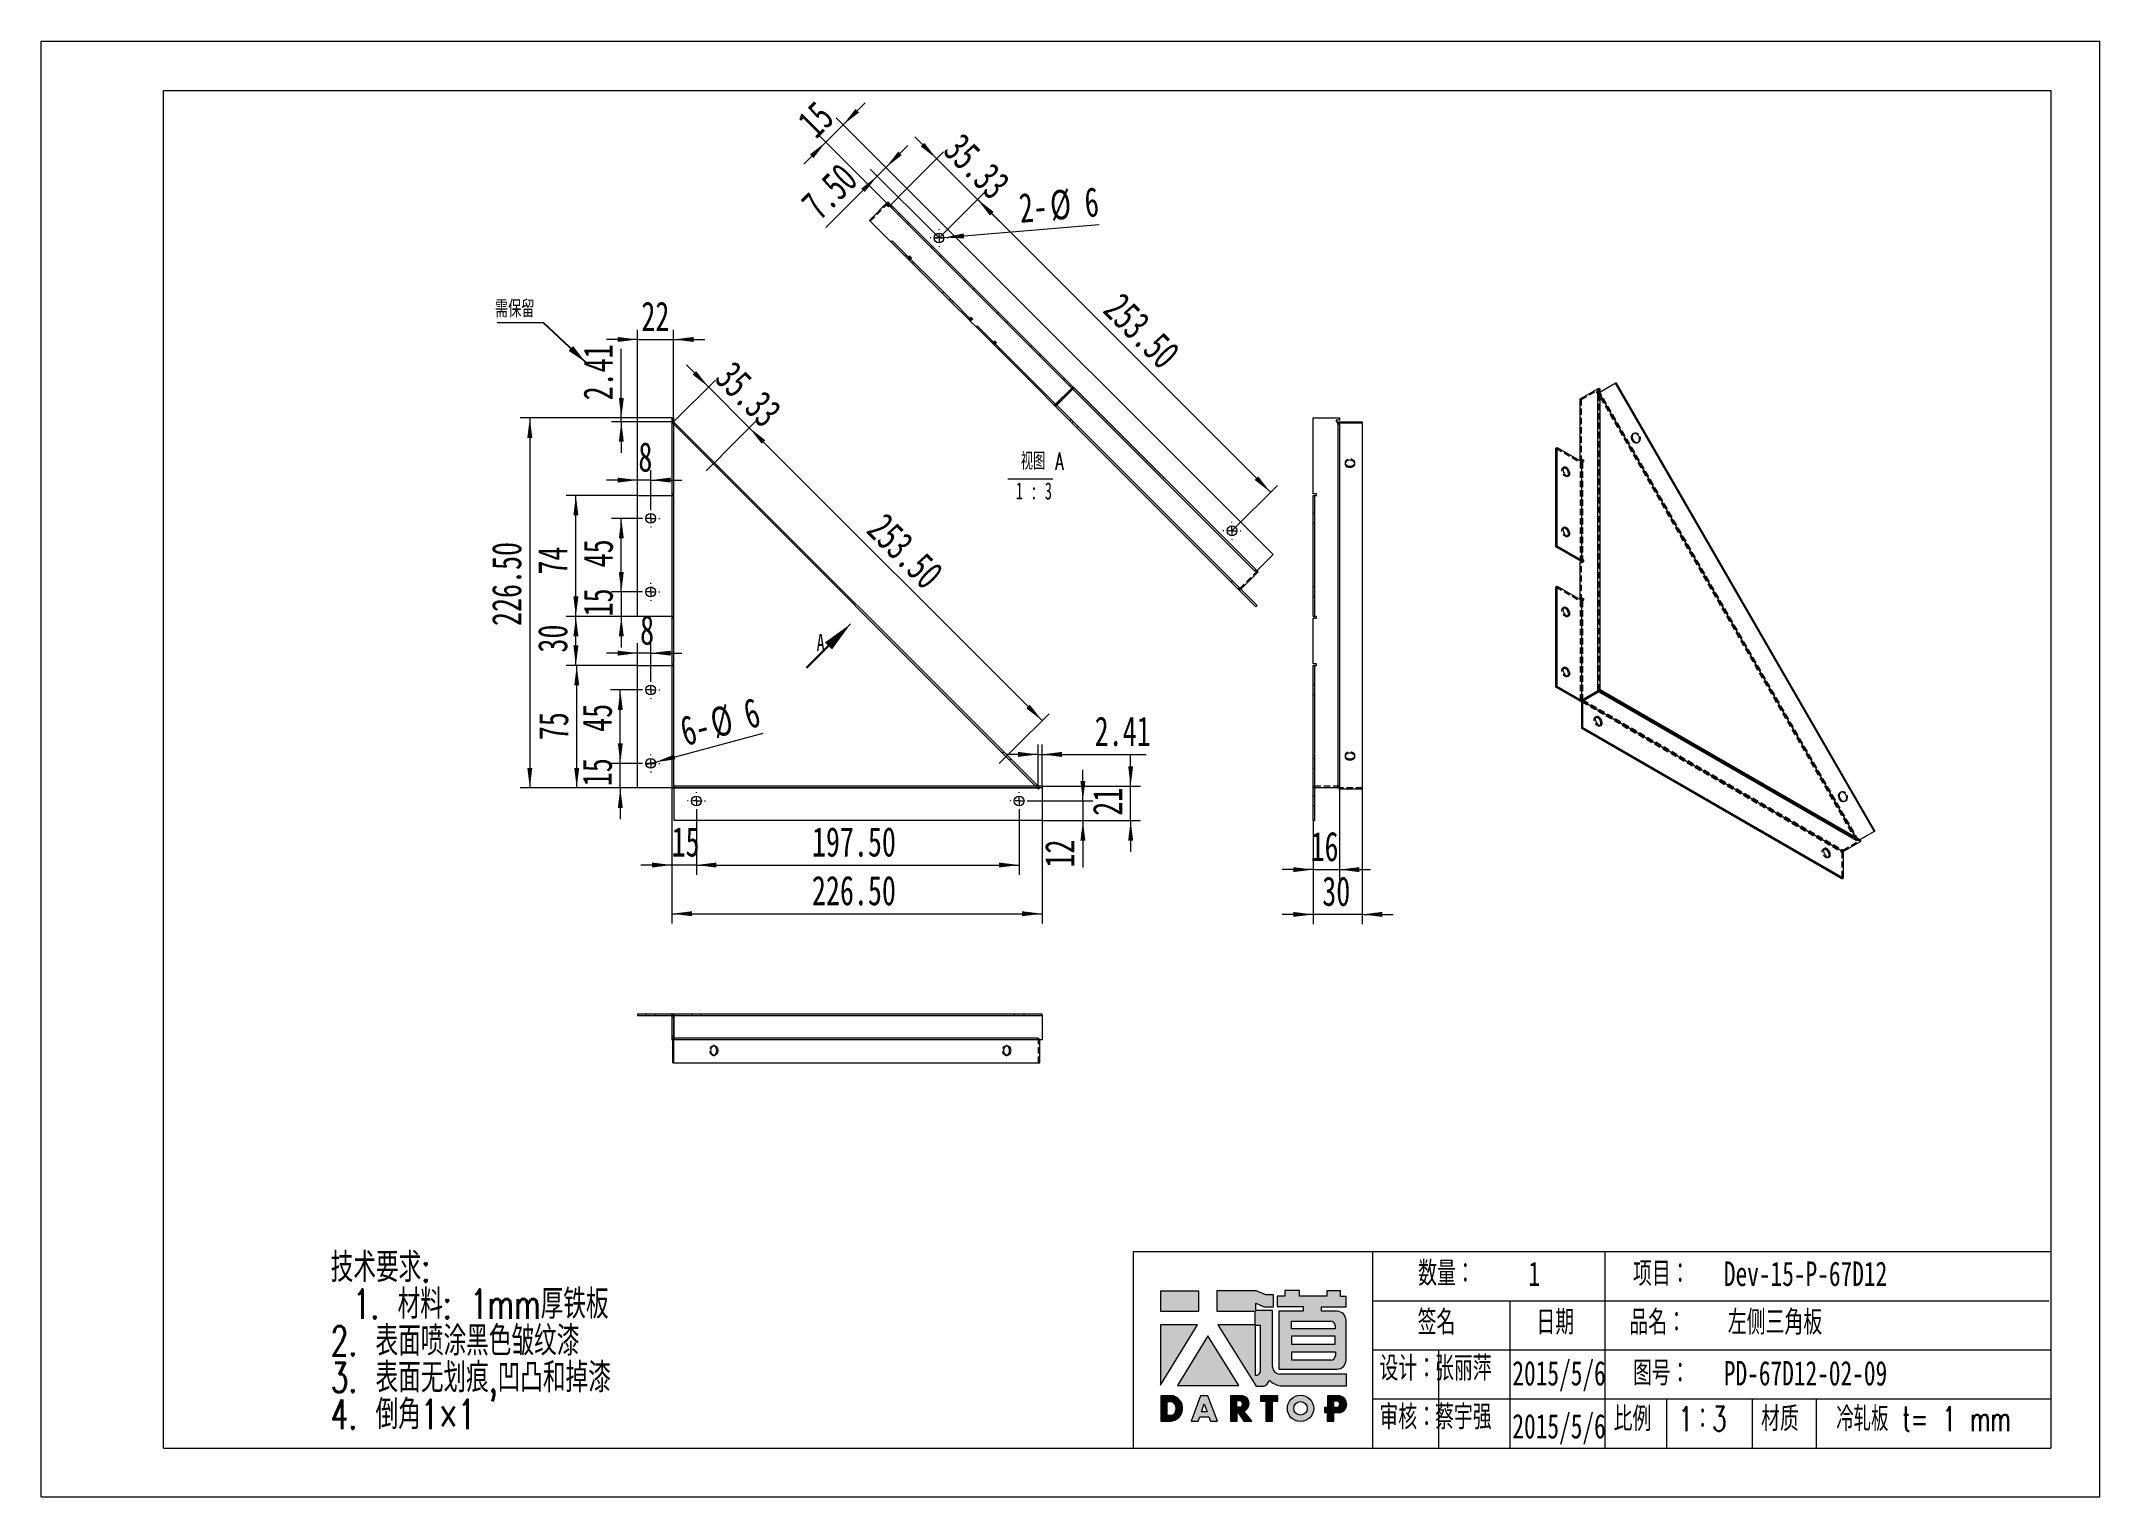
# Model space of a CAD drawing. Header units: millimetres. Extents: x 1 to 4201, y 2 to 2972.
import ezdxf

# ---------------------------------------------------------------- set-up
doc = ezdxf.new("R2010")
doc.units = ezdxf.units.MM
doc.header["$LTSCALE"] = 10
doc.header["$PDSIZE"] = -1
for name, pattern in [('CENTERX2', [20.32, 12.7, -2.54, 2.54, -2.54]), ('HIDDEN', [1.905, 1.27, -0.635]), ('PHANTOM', [12.7, 6.35, -1.27, 1.27, -1.27, 1.27, -1.27])]:
    doc.linetypes.add(name, pattern=pattern)
doc.layers.add('A-TITLEBLOCK', color=7, linetype='Continuous', lineweight=15)
doc.styles.add('SLDTEXTSTYLE0', font='TXT', dxfattribs={"width": 0.7, "bigfont": 'bigfont'})
doc.styles.add('SLDTEXTSTYLE1', font='TXT', dxfattribs={"width": 0.7})
doc.styles.add('SLDTEXTSTYLE2', font='TXT', dxfattribs={"width": 0.645455, "bigfont": 'bigfont'})
doc.styles.add('SLDTEXTSTYLE3', font='TXT', dxfattribs={"width": 0.65, "bigfont": 'bigfont'})
doc.styles.add('SLDTEXTSTYLE4', font='TXT', dxfattribs={"width": 0.62})
doc.dimstyles.new('SLDDIMSTYLE0', dxfattribs={"dimtxt": 0.18, "dimasz": 40.8, "dimexe": 0, "dimexo": 0.0625, "dimgap": 0, "dimtad": 0, "dimtih": 1, "dimtoh": 1, "dimdec": 0, "dimrnd": 1e-09, "dimzin": 0, "dimdsep": 46, "dimtxsty": 'Standard', "dimsah": 1, "dimcen": 0.09, "dimadec": 0, "dimazin": 0, "dimtfac": 40.8, "dimtdec": 0, "dimtofl": 0, "dimtmove": 0, "dimatfit": 3, "dimfxl": 0, "dimfrac": 2, "dimtolj": 1, "dimtzin": 0, "dimarcsym": 0})
doc.dimstyles.new('SLDDIMSTYLE1', dxfattribs={"dimtxt": 60, "dimasz": 40.8, "dimexe": 0, "dimexo": 0.0625, "dimgap": 15, "dimtad": 2, "dimlfac": 0.3, "dimrnd": 1e-09, "dimzin": 12, "dimdsep": 46, "dimtxsty": 'SLDTEXTSTYLE1', "dimsah": 1, "dimcen": 0.09, "dimadec": 0, "dimazin": 3, "dimtfac": 1, "dimtmove": 0, "dimatfit": 0, "dimfxl": 0, "dimfrac": 2, "dimtolj": 1, "dimtzin": 12, "dimarcsym": 0})
doc.dimstyles.new('SLDDIMSTYLE2', dxfattribs={"dimtxt": 60, "dimasz": 40.8, "dimexe": 0, "dimexo": 0.0625, "dimgap": 15, "dimtad": 2, "dimlfac": 0.3, "dimrnd": 1e-09, "dimzin": 12, "dimdsep": 46, "dimtxsty": 'SLDTEXTSTYLE1', "dimsah": 1, "dimcen": 0.09, "dimadec": 0, "dimazin": 3, "dimtfac": 1, "dimtofl": 0, "dimtmove": 0, "dimatfit": 3, "dimfxl": 0, "dimfrac": 2, "dimtolj": 1, "dimtzin": 12, "dimarcsym": 0})
doc.dimstyles.new('SLDDIMSTYLE3', dxfattribs={"dimtxt": 60, "dimasz": 40.8, "dimexe": 0, "dimexo": 0.0625, "dimgap": 15, "dimtad": 2, "dimlfac": 0.3, "dimrnd": 1e-09, "dimzin": 4, "dimdsep": 46, "dimtxsty": 'SLDTEXTSTYLE1', "dimsah": 1, "dimcen": 0.09, "dimadec": 0, "dimazin": 1, "dimtfac": 1, "dimtofl": 0, "dimtmove": 0, "dimatfit": 3, "dimfxl": 0, "dimfrac": 2, "dimtolj": 1, "dimtzin": 12, "dimarcsym": 0})
doc.dimstyles.new('SLDDIMSTYLE4', dxfattribs={"dimtxt": 60, "dimasz": 40.8, "dimexe": 0, "dimexo": 0.0625, "dimgap": 15, "dimtad": 2, "dimlfac": 0.3, "dimrnd": 1e-09, "dimzin": 12, "dimdsep": 46, "dimtxsty": 'SLDTEXTSTYLE1', "dimblk1": 'NONE', "dimsah": 1, "dimcen": 0, "dimadec": 0, "dimazin": 3, "dimtfac": 1, "dimtmove": 0, "dimatfit": 3, "dimldrblk": 'NONE', "dimfxl": 0, "dimfrac": 2, "dimtolj": 1, "dimtzin": 12, "dimarcsym": 0})
doc.dimstyles.new('SLDDIMSTYLE5', dxfattribs={"dimtxt": 60, "dimasz": 40.8, "dimexe": 0, "dimexo": 0.0625, "dimgap": 15, "dimtad": 2, "dimlfac": 0.3, "dimrnd": 1e-09, "dimzin": 4, "dimdsep": 46, "dimtxsty": 'SLDTEXTSTYLE1', "dimsah": 1, "dimcen": 0.09, "dimadec": 0, "dimazin": 1, "dimtfac": 1, "dimtmove": 0, "dimatfit": 0, "dimfxl": 0, "dimfrac": 2, "dimtolj": 1, "dimtzin": 12, "dimarcsym": 0})

msp = doc.modelspace()

# ---------------------------------------------------------------- texts
at = {"layer": 'A-TITLEBLOCK', "char_height": 50, "attachment_point": 1}
for s, insert, style in [('\\M+19094\\M+197CA\\M+18146', (2810.094, 483.001), 'SLDTEXTSTYLE0'), ('1', (3035.091, 482.362), 'SLDTEXTSTYLE1'), ('项\\M+196DA\\M+18146', (3248.395, 482.362), 'SLDTEXTSTYLE0'), ('Dev-15-P-67D12', (3433.762, 482.362), 'SLDTEXTSTYLE1'), ('签\\M+196BC', (2808.923, 383.149), 'SLDTEXTSTYLE0'), ('\\M+193FA\\M+18AFA', (3051.422, 383.149), 'SLDTEXTSTYLE0'), ('\\M+19569\\M+196BC\\M+18146', (3240.932, 383.149), 'SLDTEXTSTYLE0'), ('\\M+18DB6侧\\M+18E4F\\M+18A70\\M+194C2', (3441.868, 383.149), 'SLDTEXTSTYLE0'), ('设计\\M+18146', (2731.075, 289.393), 'SLDTEXTSTYLE0'), ('张丽\\M+1E4CA', (2844.494, 289.393), 'SLDTEXTSTYLE0'), ('2015/5/6', (3002.309, 279.393), 'SLDTEXTSTYLE1'), ('图\\M+18D86\\M+18146', (3248.395, 279.393), 'SLDTEXTSTYLE0'), ('PD-67D12-02-09', (3433.693, 279.393), 'SLDTEXTSTYLE1'), ('审\\M+18A6A\\M+18146', (2731.075, 190.055), 'SLDTEXTSTYLE0'), ('\\M+1E4EF\\M+18946强', (2844.494, 190.055), 'SLDTEXTSTYLE0'), ('2015/5/6', (3002.309, 171.264), 'SLDTEXTSTYLE1'), ('\\M+194E4\\M+197E1', (3208.909, 186.264), 'SLDTEXTSTYLE0'), ('1\\M+181463', (3341.12, 186.264), 'SLDTEXTSTYLE0'), ('\\M+18DDE质', (3509.637, 186.264), 'SLDTEXTSTYLE0'), ('\\M+197E2轧\\M+194C2 t= 1 mm', (3663.003, 186.264), 'SLDTEXTSTYLE2')]:
    msp.add_mtext(s, dxfattribs=dict(at, insert=insert, style=style))

# ---------------------------------------------------------------- blocks, each defined once
blk = doc.blocks.new('块1')
at = {"linetype": 'Continuous'}
for color, points in [(12, [(77.3, 224.9), (77.3, 265.6), (-0.7, 265.6), (-0.7, 224.9)]), (12, [(-0.5, 73.5), (74.8, 196.4), (-0.5, 196.4)]), (12, [(159.4, 72.7), (95.7, 174.1), (34.1, 72.7)]), (8, [(239, 40.6), (239, 51.9), (203.4, 51.9), (203.4, 40.6), (214.5, 40.6), (214.5, -0.1), (227.8, -0.1), (227.8, 40.6)])]:
    blk.add_hatch(color=color, dxfattribs=at).paths.add_polyline_path(points, flags=0)
h = blk.add_hatch(color=12, dxfattribs=at)
edge = h.paths.add_edge_path(flags=0)
edge.add_line((193.8, 225.6), (193.8, 240.8))
edge.add_line((193.8, 240.8), (211.1, 233.4))
edge.add_line((211.1, 233.4), (229.7, 233.4))
edge.add_line((229.7, 233.4), (229.7, 258))
edge.add_line((229.7, 258), (214.3, 258))
edge.add_line((214.3, 258), (194.3, 265.9))
edge.add_line((194.3, 265.9), (114.1, 265.9))
edge.add_line((114.1, 265.9), (114.1, 224.3))
edge.add_line((114.1, 224.3), (192.1, 224.3))
edge.add_line((192.1, 224.3), (192.1, 223.4))
edge.add_line((192.1, 223.4), (192.1, 196.8))
edge.add_line((192.1, 196.8), (116.5, 196.8))
edge.add_line((116.5, 196.8), (194.3, 71.6))
edge.add_line((194.3, 71.6), (209.7, 71.6))
edge.add_arc((206.3, 86.4), 15.1, 282.9811, 345.4172)
edge.add_line((220.9, 82.6), (220.9, 83.1))
edge.add_line((220.9, 83.1), (222.3, 83.1))
edge.add_arc((251.4, 114), 42.4, 226.7358, 259.3209)
edge.add_line((243.5, 72.4), (378.7, 72.4))
edge.add_line((378.7, 72.4), (378.7, 96.1))
edge.add_line((378.7, 96.1), (242.9, 96.1))
edge.add_arc((242.9, 110.9), 14.8, 180, 270, ccw=False)
edge.add_line((228.2, 110.9), (228.2, 225.6))
edge.add_line((228.2, 225.6), (193.8, 225.6))
edge = h.paths.add_edge_path(flags=0)
edge.add_line((197.1, 93.2), (192.9, 93.2))
edge.add_line((192.9, 93.2), (192.9, 196.3))
edge.add_line((192.9, 196.3), (202.8, 196.3))
edge.add_line((202.8, 196.3), (202.8, 99.1))
edge.add_arc((183.5, 112.2), 23.3, 305.6399, 325.969, ccw=False)
h = blk.add_hatch(color=12, dxfattribs=at)
edge = h.paths.add_edge_path(flags=0)
edge.add_line((378.5, 233.4), (378.5, 254.6))
edge.add_line((378.5, 254.6), (366.4, 254.6))
edge.add_line((366.4, 254.6), (366.4, 266))
edge.add_line((366.4, 266), (338.9, 266))
edge.add_line((338.9, 266), (338.9, 255.2))
edge.add_line((338.9, 255.2), (282.8, 255.2))
edge.add_line((282.8, 255.2), (282.8, 266.6))
edge.add_line((282.8, 266.6), (253.4, 266.6))
edge.add_line((253.4, 266.6), (253.4, 255))
edge.add_line((253.4, 255), (237.2, 255))
edge.add_line((237.2, 255), (237.2, 233.9))
edge.add_line((237.2, 233.9), (290.8, 233.9))
edge.add_line((290.8, 233.9), (290.8, 224.5))
edge.add_line((290.8, 224.5), (240.8, 224.5))
edge.add_line((240.8, 224.5), (240.8, 106.4))
edge.add_line((240.8, 106.4), (359.4, 106.4))
edge.add_arc((359.4, 124.9), 18.5, 270, 360)
edge.add_line((377.9, 124.9), (377.9, 205.8))
edge.add_arc((359.4, 205.8), 18.5, 0, 90)
edge.add_line((359.4, 224.3), (328.1, 224.3))
edge.add_line((328.1, 224.3), (328.1, 233.4))
edge.add_line((328.1, 233.4), (378.5, 233.4))
h.paths.add_polyline_path([(267.4, 156.8), (267.4, 173.9), (355, 173.9), (355, 156.8)], flags=0)
edge = h.paths.add_edge_path(flags=0)
edge.add_line((266.8, 204.3), (346.3, 204.3))
edge.add_arc((346.3, 195), 9.24, 0, 90, ccw=False)
edge.add_line((355.5, 195), (355.5, 188.2))
edge.add_line((355.5, 188.2), (266.8, 188.2))
edge.add_line((266.8, 188.2), (266.8, 204.3))
edge = h.paths.add_edge_path(flags=0)
edge.add_line((267.4, 124.7), (267.4, 141.3))
edge.add_line((267.4, 141.3), (356.1, 141.3))
edge.add_line((356.1, 141.3), (356.1, 134))
edge.add_arc((346.9, 134), 9.24, -90, 0, ccw=False)
edge.add_line((346.9, 124.7), (267.4, 124.7))
h = blk.add_hatch(color=8, dxfattribs=at)
edge = h.paths.add_edge_path(flags=0)
edge.add_arc((17.8, 26.4), 26.6, 278.6604, 432.3203)
edge.add_line((25.9, 51.7), (0.1, 51.7))
edge.add_line((0.1, 51.7), (0.1, 0.1))
edge.add_line((0.1, 0.1), (21.8, 0.1))
edge = h.paths.add_edge_path(flags=0)
edge.add_line((13.2, 40.4), (21.2, 40.4))
edge.add_arc((15.8, 25.7), 15.7, -65.7857, 69.7177, ccw=False)
edge.add_line((22.2, 11.4), (13.2, 11.4))
edge.add_line((13.2, 11.4), (13.2, 40.4))
h = blk.add_hatch(color=8, dxfattribs=at)
h.paths.add_polyline_path([(115.7, -0.1), (95.8, 52.1), (81.1, 52.1), (62.2, 0), (76.1, 0), (79.4, 9.2), (98.3, 9.2), (101.7, -0.1)], flags=0)
h.paths.add_polyline_path([(83, 19.2), (88.7, 35.6), (94.7, 19.2)], flags=0)
h = blk.add_hatch(color=8, dxfattribs=at)
edge = h.paths.add_edge_path(flags=0)
edge.add_arc((163.8, 36), 16.5, 290.6073, 437.2124)
edge.add_line((167.5, 52.1), (142.1, 52.1))
edge.add_line((142.1, 52.1), (142.1, 0))
edge.add_line((142.1, 0), (155.5, 0))
edge.add_line((155.5, 0), (155.5, 20.6))
edge.add_line((155.5, 20.6), (169.3, -0.2))
edge.add_line((169.3, -0.2), (185.5, -0.2))
edge.add_line((185.5, -0.2), (169.6, 20.5))
edge = h.paths.add_edge_path(flags=0)
edge.add_arc((159.8, 35.2), 7.02, -77.473, 76.7196, ccw=False)
edge.add_line((161.3, 28.4), (155.4, 28.4))
edge.add_line((155.4, 28.4), (155.4, 42))
edge.add_line((155.4, 42), (161.4, 42))
h = blk.add_hatch(color=8, dxfattribs=at)
edge = h.paths.add_edge_path(flags=0)
edge.add_arc((285.1, 26.2), 26.8, 0, 360)
edge = h.paths.add_edge_path(flags=0)
edge.add_arc((285.1, 26.2), 13.8, 0, 360)
h = blk.add_hatch(color=8, dxfattribs=at)
edge = h.paths.add_edge_path(flags=0)
edge.add_arc((361.7, 34.5), 17.6, 288.8959, 445.2442)
edge.add_line((363.2, 52), (362.4, 52))
edge.add_line((362.4, 52), (339.8, 52))
edge.add_line((339.8, 52), (339.8, 27.7))
edge.add_line((339.8, 27.7), (333.8, 27.7))
edge.add_line((333.8, 27.7), (333.8, 17.8))
edge.add_line((333.8, 17.8), (339.7, 17.8))
edge.add_line((339.7, 17.8), (339.7, 0.1))
edge.add_line((339.7, 0.1), (352.9, 0.1))
edge.add_line((352.9, 0.1), (352.9, 17.8))
edge.add_line((352.9, 17.8), (367.4, 17.8))
edge = h.paths.add_edge_path(flags=0)
edge.add_arc((358.1, 34.6), 7.03, -79.0109, 72.5513, ccw=False)
edge.add_line((359.5, 27.7), (352.7, 27.7))
edge.add_line((352.7, 27.7), (352.7, 41.3))
edge.add_line((352.7, 41.3), (360.2, 41.3))
at = {"layer": 'A-TITLEBLOCK'}
for p, q in [((77.3, 265.6), (-0.7, 265.6)), ((-0.7, 265.6), (-0.7, 224.9)), ((77.3, 224.9), (77.3, 265.6)), ((194.3, 265.9), (114.1, 265.9)), ((114.1, 265.9), (114.1, 224.3)), ((214.3, 258), (194.3, 265.9)), ((229.7, 258), (214.3, 258)), ((229.7, 233.4), (229.7, 258)), ((253.4, 255), (237.2, 255)), ((237.2, 255), (237.2, 233.9)), ((282.8, 266.6), (253.4, 266.6)), ((253.4, 266.6), (253.4, 255)), ((282.8, 255.2), (282.8, 266.6)), ((338.9, 255.2), (282.8, 255.2)), ((366.4, 266), (338.9, 266)), ((338.9, 266), (338.9, 255.2)), ((366.4, 254.6), (366.4, 266)), ((378.5, 254.6), (366.4, 254.6)), ((378.5, 233.4), (378.5, 254.6)), ((-0.7, 224.9), (77.3, 224.9)), ((114.1, 224.3), (192.1, 224.3)), ((192.1, 224.3), (192.1, 223.4)), ((192.1, 223.4), (192.1, 196.8)), ((193.8, 240.8), (211.1, 233.4)), ((193.8, 225.6), (193.8, 240.8)), ((228.2, 225.6), (193.8, 225.6)), ((211.1, 233.4), (229.7, 233.4)), ((228.2, 110.9), (228.2, 225.6)), ((237.2, 233.9), (290.8, 233.9)), ((290.8, 224.5), (240.8, 224.5)), ((240.8, 224.5), (240.8, 106.4)), ((290.8, 233.9), (290.8, 224.5)), ((328.1, 224.3), (328.1, 233.4)), ((328.1, 233.4), (378.5, 233.4)), ((359.4, 224.3), (328.1, 224.3)), ((74.8, 196.4), (-0.5, 196.4)), ((-0.5, 196.4), (-0.5, 73.5)), ((-0.5, 73.5), (74.8, 196.4)), ((95.7, 174.1), (34.1, 72.7)), ((159.4, 72.7), (95.7, 174.1)), ((192.1, 196.8), (116.5, 196.8)), ((116.5, 196.8), (194.3, 71.6)), ((192.9, 196.3), (202.8, 196.3)), ((192.9, 93.2), (192.9, 196.3)), ((202.8, 196.3), (202.8, 99.1)), ((266.8, 188.2), (266.8, 204.3)), ((266.8, 204.3), (346.3, 204.3)), ((355.5, 188.2), (266.8, 188.2)), ((267.4, 156.8), (267.4, 173.9)), ((267.4, 173.9), (355, 173.9)), ((355, 173.9), (355, 156.8)), ((355.5, 195), (355.5, 188.2)), ((377.9, 124.9), (377.9, 205.8)), ((355, 156.8), (267.4, 156.8)), ((267.4, 124.7), (267.4, 141.3)), ((267.4, 141.3), (356.1, 141.3)), ((356.1, 141.3), (356.1, 134)), ((197.1, 93.2), (192.9, 93.2)), ((240.8, 106.4), (359.4, 106.4)), ((378.7, 96.1), (242.9, 96.1)), ((346.9, 124.7), (267.4, 124.7)), ((378.7, 72.4), (378.7, 96.1)), ((25.9, 51.7), (0.1, 51.7)), ((0.1, 51.7), (0.1, 0.1)), ((34.1, 72.7), (159.4, 72.7)), ((81.1, 52.1), (62.2, 0)), ((95.8, 52.1), (81.1, 52.1)), ((115.7, -0.1), (95.8, 52.1)), ((167.5, 52.1), (142.1, 52.1)), ((142.1, 52.1), (142.1, 0)), ((155.4, 28.4), (155.4, 42)), ((155.4, 42), (161.4, 42)), ((194.3, 71.6), (209.7, 71.6)), ((239, 51.9), (203.4, 51.9)), ((203.4, 51.9), (203.4, 40.6)), ((220.9, 82.6), (220.9, 83.1)), ((220.9, 83.1), (222.3, 83.1)), ((239, 40.6), (239, 51.9)), ((243.5, 72.4), (378.7, 72.4)), ((362.4, 52), (339.8, 52)), ((339.8, 52), (339.8, 27.7)), ((363.2, 52), (362.4, 52)), ((0.1, 0.1), (21.8, 0.1)), ((13.2, 11.4), (13.2, 40.4)), ((13.2, 40.4), (21.2, 40.4)), ((22.2, 11.4), (13.2, 11.4)), ((62.2, 0), (76.1, 0)), ((76.1, 0), (79.4, 9.2)), ((79.4, 9.2), (98.3, 9.2)), ((83, 19.2), (88.7, 35.6)), ((94.7, 19.2), (83, 19.2)), ((88.7, 35.6), (94.7, 19.2)), ((98.3, 9.2), (101.7, -0.1)), ((161.3, 28.4), (155.4, 28.4)), ((155.5, 0), (155.5, 20.6)), ((155.5, 20.6), (169.3, -0.2)), ((185.5, -0.2), (169.6, 20.5)), ((203.4, 40.6), (214.5, 40.6)), ((214.5, 40.6), (214.5, -0.1)), ((227.8, -0.1), (227.8, 40.6)), ((227.8, 40.6), (239, 40.6)), ((339.8, 27.7), (333.8, 27.7)), ((333.8, 27.7), (333.8, 17.8)), ((333.8, 17.8), (339.7, 17.8)), ((339.7, 17.8), (339.7, 0.1)), ((339.7, 0.1), (352.9, 0.1)), ((352.7, 27.7), (352.7, 41.3)), ((352.7, 41.3), (360.2, 41.3)), ((359.5, 27.7), (352.7, 27.7)), ((352.9, 0.1), (352.9, 17.8)), ((352.9, 17.8), (367.4, 17.8)), ((101.7, -0.1), (115.7, -0.1)), ((142.1, 0), (155.5, 0)), ((169.3, -0.2), (185.5, -0.2)), ((214.5, -0.1), (227.8, -0.1))]:
    blk.add_line(p, q, dxfattribs=at)
for radius in [26.8, 13.8]:
    blk.add_circle((285.1, 26.2), radius, dxfattribs=at)
for centre, radius, start, end in [((359.4, 205.8), 18.5, 0, 90), ((346.3, 195), 9.24, 360, 90), ((346.9, 134), 9.24, 270, 0), ((183.5, 112.2), 23.3, 305.6399, 325.969), ((242.9, 110.9), 14.8, 180, 270), ((359.4, 124.9), 18.5, 270, 360), ((17.8, 26.4), 26.6, 278.6604, 72.3203), ((159.8, 35.2), 7.02, 282.527, 76.7196), ((163.8, 36), 16.5, 290.6073, 77.2124), ((206.3, 86.4), 15.1, 282.9811, 345.4172), ((251.4, 114), 42.4, 226.7358, 259.3209), ((361.7, 34.5), 17.6, 288.8959, 85.2442), ((15.8, 25.7), 15.7, 294.2143, 69.7177), ((358.1, 34.6), 7.03, 280.9891, 72.5513)]:
    blk.add_arc(centre, radius, start, end, dxfattribs=at)
blk = doc.blocks.new('SW_NOTE_0')
at = {"layer": 'A-TITLEBLOCK', "color": 0}
blk.add_line((-93.6, 0), (0, 0), dxfattribs=at)
at = {"layer": 'A-TITLEBLOCK', "color": 0, "insert": (-98.2, 45.5), "char_height": 35, "attachment_point": 1, "style": 'SLDTEXTSTYLE0'}
blk.add_mtext('\\M+18EF9\\M+195DB\\M+197AF', dxfattribs=at)
blk = doc.blocks.new('SW_NOTE_1')
at = {"layer": 'A-TITLEBLOCK', "color": 0, "char_height": 60, "attachment_point": 1, "style": 'SLDTEXTSTYLE0'}
for s, insert in [('\\M+18B5A术\\M+19776\\M+18B81:', (0, 77.3)), ('1. \\M+18DDE\\M+197BF: 1mm\\M+18CFA铁\\M+194C2', (45, 2.3)), ('2. \\M+1955C\\M+196CA喷涂\\M+1FC4B\\M+19046皱纹\\M+18EBD', (0, -72.7)), ('3. \\M+1955C\\M+196CA\\M+19DD9划\\M+18DAD,\\M+1899A\\M+193CA\\M+19861\\M+19D7B\\M+18EBD', (0, -147.7)), ('4. \\M+1937C\\M+18A701\\M+1817E1', (0, -222.7))]:
    blk.add_mtext(s, dxfattribs=dict(at, insert=insert))
blk = doc.blocks.new('_D')
at = {"layer": 'A-TITLEBLOCK'}
for p, q in [((2034.6, 1516.9), (1971.1, 1516.9)), ((2034.6, 1451.9), (2034.6, 1536.9)), ((2034.6, 1516.9), (2042.7, 1516.9)), ((2042.7, 1451.9), (2042.7, 1536.9)), ((2042.7, 1516.9), (2255.3, 1516.9))]:
    blk.add_line(p, q, dxfattribs=at)
for points in [[(2034.6, 1516.9), (1993.8, 1522), (1993.8, 1511.8)], [(2042.7, 1516.9), (2083.5, 1511.8), (2083.5, 1522)]]:
    blk.add_solid(points, dxfattribs=at)
at = {"layer": 'A-TITLEBLOCK', "insert": (2150.1, 1594.2), "char_height": 60, "attachment_point": 1, "style": 'SLDTEXTSTYLE1'}
blk.add_mtext('2.41', dxfattribs=at)
blk = doc.blocks.new('_D_1')
at = {"layer": 'A-TITLEBLOCK'}
for p, q in [((1184.4, 2203.5), (1184.4, 2344.6)), ((1287.7, 2203.5), (1164.4, 2203.5)), ((1291, 2195.5), (1164.4, 2195.5)), ((1184.4, 2195.5), (1184.4, 2203.5)), ((1184.4, 2195.5), (1184.4, 2132))]:
    blk.add_line(p, q, dxfattribs=at)
for points in [[(1184.4, 2203.5), (1189.4, 2244.3), (1179.3, 2244.3)], [(1184.4, 2195.5), (1179.3, 2154.7), (1189.4, 2154.7)]]:
    blk.add_solid(points, dxfattribs=at)
at = {"layer": 'A-TITLEBLOCK', "insert": (1107, 2239.3), "char_height": 60, "attachment_point": 1, "rotation": 90, "style": 'SLDTEXTSTYLE1'}
blk.add_mtext('2.41', dxfattribs=at)
blk = doc.blocks.new('_D_2')
at = {"layer": 'A-TITLEBLOCK'}
for p, q in [((1362.2, 2266.7), (1317.3, 2311.6)), ((1291, 2195.5), (1376.3, 2280.8)), ((1362.2, 2266.7), (1445.5, 2183.4)), ((1388.4, 2126.4), (1459.6, 2197.5)), ((1445.5, 2183.4), (1490.4, 2138.5))]:
    blk.add_line(p, q, dxfattribs=at)
for points in [[(1362.2, 2266.7), (1336.9, 2299.1), (1329.7, 2291.9)], [(1445.5, 2183.4), (1470.7, 2150.9), (1477.9, 2158.1)]]:
    blk.add_solid(points, dxfattribs=at)
at = {"layer": 'A-TITLEBLOCK', "insert": (1414.7, 2323.6), "char_height": 60, "attachment_point": 1, "rotation": 315, "style": 'SLDTEXTSTYLE1'}
blk.add_mtext('35.33', dxfattribs=at)
blk = doc.blocks.new('_D_3')
at = {"layer": 'A-TITLEBLOCK'}
for p, q in [((1182.3, 1498.5), (1182.3, 1562)), ((1226, 1498.5), (1162.3, 1498.5)), ((1182.3, 1448.5), (1182.3, 1498.5)), ((1217.7, 1448.5), (1162.3, 1448.5)), ((1182.3, 1448.5), (1182.3, 1385))]:
    blk.add_line(p, q, dxfattribs=at)
for points in [[(1182.3, 1498.5), (1187.4, 1539.3), (1177.3, 1539.3)], [(1182.3, 1448.5), (1177.3, 1407.7), (1187.4, 1407.7)]]:
    blk.add_solid(points, dxfattribs=at)
at = {"layer": 'A-TITLEBLOCK', "insert": (1105, 1452), "char_height": 60, "attachment_point": 1, "rotation": 90, "style": 'SLDTEXTSTYLE1'}
blk.add_mtext('15', dxfattribs=at)
blk = doc.blocks.new('_D_4')
at = {"layer": 'A-TITLEBLOCK'}
for p, q in [((1226, 1648.5), (1162.3, 1648.5)), ((1182.3, 1498.5), (1182.3, 1648.5)), ((1226, 1498.5), (1162.3, 1498.5))]:
    blk.add_line(p, q, dxfattribs=at)
for points in [[(1182.3, 1648.5), (1177.3, 1607.7), (1187.4, 1607.7)], [(1182.3, 1498.5), (1187.4, 1539.3), (1177.3, 1539.3)]]:
    blk.add_solid(points, dxfattribs=at)
at = {"layer": 'A-TITLEBLOCK', "insert": (1105, 1562.9), "char_height": 60, "attachment_point": 1, "rotation": 90, "style": 'SLDTEXTSTYLE1'}
blk.add_mtext('45', dxfattribs=at)
blk = doc.blocks.new('_D_5')
at = {"layer": 'A-TITLEBLOCK'}
for p, q in [((1217.7, 1698.5), (1073.4, 1698.5)), ((1093.4, 1448.5), (1093.4, 1698.5)), ((1217.7, 1448.5), (1073.4, 1448.5))]:
    blk.add_line(p, q, dxfattribs=at)
for points in [[(1093.4, 1698.5), (1088.3, 1657.7), (1098.5, 1657.7)], [(1093.4, 1448.5), (1098.5, 1489.3), (1088.3, 1489.3)]]:
    blk.add_solid(points, dxfattribs=at)
at = {"layer": 'A-TITLEBLOCK', "insert": (1016, 1545.9), "char_height": 60, "attachment_point": 1, "rotation": 90, "style": 'SLDTEXTSTYLE1'}
blk.add_mtext('75', dxfattribs=at)
blk = doc.blocks.new('_D_6')
at = {"layer": 'A-TITLEBLOCK'}
for p, q in [((1217.7, 1798.5), (1071.7, 1798.5)), ((1091.7, 1698.5), (1091.7, 1798.5)), ((1217.7, 1698.5), (1071.7, 1698.5))]:
    blk.add_line(p, q, dxfattribs=at)
for points in [[(1091.7, 1798.5), (1086.6, 1757.7), (1096.8, 1757.7)], [(1091.7, 1698.5), (1096.8, 1739.3), (1086.6, 1739.3)]]:
    blk.add_solid(points, dxfattribs=at)
at = {"layer": 'A-TITLEBLOCK', "insert": (1014.3, 1724.7), "char_height": 60, "attachment_point": 1, "rotation": 90, "style": 'SLDTEXTSTYLE1'}
blk.add_mtext('30', dxfattribs=at)
blk = doc.blocks.new('_D_7')
at = {"layer": 'A-TITLEBLOCK'}
for p, q in [((1217.7, 2045.2), (1071.7, 2045.2)), ((1091.7, 1798.5), (1091.7, 2045.2)), ((1217.7, 1798.5), (1071.7, 1798.5))]:
    blk.add_line(p, q, dxfattribs=at)
for points in [[(1091.7, 2045.2), (1086.6, 2004.4), (1096.8, 2004.4)], [(1091.7, 1798.5), (1096.8, 1839.3), (1086.6, 1839.3)]]:
    blk.add_solid(points, dxfattribs=at)
at = {"layer": 'A-TITLEBLOCK', "insert": (1014.3, 1883.8), "char_height": 60, "attachment_point": 1, "rotation": 90, "style": 'SLDTEXTSTYLE1'}
blk.add_mtext('74', dxfattribs=at)
blk = doc.blocks.new('_D_8')
at = {"layer": 'A-TITLEBLOCK'}
for p, q in [((1184.4, 1848.5), (1184.4, 1912)), ((1226, 1848.5), (1164.4, 1848.5)), ((1184.4, 1848.5), (1184.4, 1798.5)), ((1217.7, 1798.5), (1164.4, 1798.5)), ((1184.4, 1798.5), (1184.4, 1735))]:
    blk.add_line(p, q, dxfattribs=at)
for points in [[(1184.4, 1848.5), (1189.4, 1889.3), (1179.3, 1889.3)], [(1184.4, 1798.5), (1179.3, 1757.7), (1189.4, 1757.7)]]:
    blk.add_solid(points, dxfattribs=at)
at = {"layer": 'A-TITLEBLOCK', "insert": (1107, 1798.4), "char_height": 60, "attachment_point": 1, "rotation": 90, "style": 'SLDTEXTSTYLE1'}
blk.add_mtext('15', dxfattribs=at)
blk = doc.blocks.new('_D_9')
at = {"layer": 'A-TITLEBLOCK'}
for p, q in [((1226, 1998.5), (1164.4, 1998.5)), ((1184.4, 1848.5), (1184.4, 1998.5)), ((1226, 1848.5), (1164.4, 1848.5))]:
    blk.add_line(p, q, dxfattribs=at)
for points in [[(1184.4, 1998.5), (1179.3, 1957.7), (1189.4, 1957.7)], [(1184.4, 1848.5), (1189.4, 1889.3), (1179.3, 1889.3)]]:
    blk.add_solid(points, dxfattribs=at)
at = {"layer": 'A-TITLEBLOCK', "insert": (1107, 1898.5), "char_height": 60, "attachment_point": 1, "rotation": 90, "style": 'SLDTEXTSTYLE1'}
blk.add_mtext('45', dxfattribs=at)
blk = doc.blocks.new('_D_10')
at = {"layer": 'A-TITLEBLOCK'}
for p, q in [((1217.7, 2076.6), (1154.2, 2076.6)), ((1217.7, 2045.2), (1217.7, 2096.6)), ((1244.3, 2076.6), (1217.7, 2076.6)), ((1244.3, 2016.9), (1244.3, 2096.6)), ((1244.3, 2076.6), (1307.8, 2076.6))]:
    blk.add_line(p, q, dxfattribs=at)
for points in [[(1217.7, 2076.6), (1176.9, 2081.6), (1176.9, 2071.5)], [(1244.3, 2076.6), (1285.1, 2071.5), (1285.1, 2081.6)]]:
    blk.add_solid(points, dxfattribs=at)
at = {"layer": 'A-TITLEBLOCK', "insert": (1219.2, 2153.9), "char_height": 60, "attachment_point": 1, "style": 'SLDTEXTSTYLE1'}
blk.add_mtext('8', dxfattribs=at)
blk = doc.blocks.new('_D_11')
at = {"layer": 'A-TITLEBLOCK'}
for p, q in [((1287.7, 2203.5), (977.7, 2203.5)), ((997.7, 2203.5), (997.7, 1448.5)), ((1217.7, 1448.5), (977.7, 1448.5))]:
    blk.add_line(p, q, dxfattribs=at)
for points in [[(997.7, 2203.5), (992.6, 2162.7), (1002.8, 2162.7)], [(997.7, 1448.5), (1002.8, 1489.3), (992.6, 1489.3)]]:
    blk.add_solid(points, dxfattribs=at)
at = {"layer": 'A-TITLEBLOCK', "insert": (920.3, 1778.9), "char_height": 60, "attachment_point": 1, "rotation": 90, "style": 'SLDTEXTSTYLE1'}
blk.add_mtext('226.50', dxfattribs=at)
blk = doc.blocks.new('_D_12')
at = {"layer": 'A-TITLEBLOCK'}
for p, q in [((1287.7, 1448.5), (1287.7, 1171.8)), ((2042.7, 1381.9), (2042.7, 1171.8)), ((1287.7, 1191.8), (2042.7, 1191.8))]:
    blk.add_line(p, q, dxfattribs=at)
for points in [[(1287.7, 1191.8), (1328.5, 1186.8), (1328.5, 1196.9)], [(2042.7, 1191.8), (2001.9, 1196.9), (2001.9, 1186.8)]]:
    blk.add_solid(points, dxfattribs=at)
at = {"layer": 'A-TITLEBLOCK', "insert": (1573.2, 1269.2), "char_height": 60, "attachment_point": 1, "style": 'SLDTEXTSTYLE1'}
blk.add_mtext('226.50', dxfattribs=at)
blk = doc.blocks.new('_D_13')
at = {"layer": 'A-TITLEBLOCK'}
for p, q in [((1287.7, 1448.5), (1287.7, 1271.2)), ((1337.7, 1403.5), (1337.7, 1271.2)), ((1287.7, 1291.2), (1224.2, 1291.2)), ((1337.7, 1291.2), (1287.7, 1291.2)), ((1337.7, 1291.2), (1401.2, 1291.2))]:
    blk.add_line(p, q, dxfattribs=at)
for points in [[(1287.7, 1291.2), (1246.9, 1296.3), (1246.9, 1286.1)], [(1337.7, 1291.2), (1378.5, 1286.1), (1378.5, 1296.3)]]:
    blk.add_solid(points, dxfattribs=at)
at = {"layer": 'A-TITLEBLOCK', "insert": (1286.8, 1368.6), "char_height": 60, "attachment_point": 1, "style": 'SLDTEXTSTYLE1'}
blk.add_mtext('15', dxfattribs=at)
blk = doc.blocks.new('_D_14')
at = {"layer": 'A-TITLEBLOCK'}
for p, q in [((1217.7, 1723.6), (1154.2, 1723.6)), ((1217.7, 1698.5), (1217.7, 1743.6)), ((1244.3, 1723.6), (1217.7, 1723.6)), ((1244.3, 1666.9), (1244.3, 1743.6)), ((1244.3, 1723.6), (1307.8, 1723.6))]:
    blk.add_line(p, q, dxfattribs=at)
for points in [[(1217.7, 1723.6), (1176.9, 1728.6), (1176.9, 1718.5)], [(1244.3, 1723.6), (1285.1, 1718.5), (1285.1, 1728.6)]]:
    blk.add_solid(points, dxfattribs=at)
at = {"layer": 'A-TITLEBLOCK', "insert": (1222.7, 1800.9), "char_height": 60, "attachment_point": 1, "style": 'SLDTEXTSTYLE1'}
blk.add_mtext('8', dxfattribs=at)
blk = doc.blocks.new('_D_15')
at = {"layer": 'A-TITLEBLOCK'}
for p, q in [((1337.7, 1403.5), (1337.7, 1271.2)), ((1996, 1403.5), (1996, 1271.2)), ((1337.7, 1291.2), (1996, 1291.2))]:
    blk.add_line(p, q, dxfattribs=at)
for points in [[(1337.7, 1291.2), (1378.5, 1286.1), (1378.5, 1296.3)], [(1996, 1291.2), (1955.2, 1296.3), (1955.2, 1286.1)]]:
    blk.add_solid(points, dxfattribs=at)
at = {"layer": 'A-TITLEBLOCK', "insert": (1573.2, 1368.6), "char_height": 60, "attachment_point": 1, "style": 'SLDTEXTSTYLE1'}
blk.add_mtext('197.50', dxfattribs=at)
blk = doc.blocks.new('_D_16')
at = {"layer": 'A-TITLEBLOCK'}
for p, q in [((2126.1, 1421.9), (2126.1, 1485.4)), ((2014.3, 1421.9), (2146.1, 1421.9)), ((2126.1, 1421.9), (2126.1, 1381.9)), ((2042.7, 1381.9), (2146.1, 1381.9)), ((2126.1, 1381.9), (2126.1, 1286.1))]:
    blk.add_line(p, q, dxfattribs=at)
for points in [[(2126.1, 1421.9), (2131.1, 1462.7), (2121, 1462.7)], [(2126.1, 1381.9), (2121, 1341.1), (2131.1, 1341.1)]]:
    blk.add_solid(points, dxfattribs=at)
at = {"layer": 'A-TITLEBLOCK', "insert": (2048.7, 1286.1), "char_height": 60, "attachment_point": 1, "rotation": 90, "style": 'SLDTEXTSTYLE1'}
blk.add_mtext('12', dxfattribs=at)
blk = doc.blocks.new('_D_17')
at = {"layer": 'A-TITLEBLOCK'}
for q in [(1473.8, 1560), (1234.7, 1495.9)]:
    blk.add_line((1254, 1501.1), q, dxfattribs=at)
blk.add_solid([(1254, 1501.1), (1294.7, 1506.8), (1292.1, 1516.6)], dxfattribs=at)
at = {"layer": 'A-TITLEBLOCK', "char_height": 60, "attachment_point": 1, "rotation": 15, "style": 'SLDTEXTSTYLE1'}
for s, insert in [('6-', (1299.6, 1591.7)), ('%%c', (1360.6, 1608.3)), ('6', (1428.8, 1626.4))]:
    blk.add_mtext(s, dxfattribs=dict(at, insert=insert))
blk = doc.blocks.new('_NONE')
blk = doc.blocks.new('_D_18')
at = {"layer": 'A-TITLEBLOCK'}
for p, q in [((1217.7, 2363.5), (1154.2, 2363.5)), ((1217.7, 2045.2), (1217.7, 2383.5)), ((1217.7, 2363.5), (1291, 2363.5)), ((1291, 2195.5), (1291, 2383.5)), ((1291, 2363.5), (1354.5, 2363.5))]:
    blk.add_line(p, q, dxfattribs=at)
for points in [[(1217.7, 2363.5), (1176.9, 2368.6), (1176.9, 2358.5)], [(1291, 2363.5), (1331.8, 2358.5), (1331.8, 2368.6)]]:
    blk.add_solid(points, dxfattribs=at)
at = {"layer": 'A-TITLEBLOCK', "insert": (1225.3, 2440.9), "char_height": 60, "attachment_point": 1, "style": 'SLDTEXTSTYLE1'}
blk.add_mtext('22', dxfattribs=at)
blk = doc.blocks.new('_D_19')
at = {"layer": 'A-TITLEBLOCK'}
for p, q in [((2223.5, 1451.9), (2223.5, 1515.4)), ((2042.7, 1451.9), (2243.5, 1451.9)), ((2223.5, 1381.9), (2223.5, 1451.9)), ((2042.7, 1381.9), (2243.5, 1381.9)), ((2223.5, 1381.9), (2223.5, 1318.4))]:
    blk.add_line(p, q, dxfattribs=at)
for points in [[(2223.5, 1451.9), (2228.6, 1492.7), (2218.5, 1492.7)], [(2223.5, 1381.9), (2218.5, 1341.1), (2228.6, 1341.1)]]:
    blk.add_solid(points, dxfattribs=at)
at = {"layer": 'A-TITLEBLOCK', "insert": (2146.2, 1391.7), "char_height": 60, "attachment_point": 1, "rotation": 90, "style": 'SLDTEXTSTYLE1'}
blk.add_mtext('21', dxfattribs=at)
blk = doc.blocks.new('_D_20')
at = {"layer": 'A-TITLEBLOCK'}
for p, q in [((1388.4, 2126.4), (1459.6, 2197.5)), ((1445.4, 2183.4), (2043, 1585.9)), ((1985.9, 1528.8), (2057.1, 1600))]:
    blk.add_line(p, q, dxfattribs=at)
for points in [[(1445.4, 2183.4), (1470.7, 2150.9), (1477.9, 2158.1)], [(2043, 1585.9), (2017.7, 1618.3), (2010.5, 1611.1)]]:
    blk.add_solid(points, dxfattribs=at)
at = {"layer": 'A-TITLEBLOCK', "insert": (1724.5, 2013.7), "char_height": 60, "attachment_point": 1, "rotation": 315, "style": 'SLDTEXTSTYLE1'}
blk.add_mtext('253.50', dxfattribs=at)
blk = doc.blocks.new('SW_CENTERMARKSYMBOL_0')
at = {"layer": 'A-TITLEBLOCK', "color": 0}
for p, q in [((-16.7, 0), (-18.3, 0)), ((0, 0), (-8.3, 0)), ((0, 16.7), (0, 18.3)), ((0, 0), (0, 8.3)), ((0, 0), (0, -8.3)), ((0, 0), (8.3, 0)), ((16.7, 0), (18.3, 0)), ((0, -16.7), (0, -18.3))]:
    blk.add_line(p, q, dxfattribs=at)
blk = doc.blocks.new('SW_CENTERMARKSYMBOL_1')
at = {"layer": 'A-TITLEBLOCK', "color": 0}
for p, q in [((-16.7, 0), (-18.3, 0)), ((0, 0), (-8.3, 0)), ((0, 16.7), (0, 18.3)), ((0, 0), (0, 8.3)), ((0, 0), (0, -8.3)), ((0, 0), (8.3, 0)), ((16.7, 0), (18.3, 0)), ((0, -16.7), (0, -18.3))]:
    blk.add_line(p, q, dxfattribs=at)
blk = doc.blocks.new('SW_CENTERMARKSYMBOL_2')
at = {"layer": 'A-TITLEBLOCK', "color": 0}
for p, q in [((-16.7, 0), (-18.3, 0)), ((0, 0), (-8.3, 0)), ((0, 16.7), (0, 18.3)), ((0, 0), (0, 8.3)), ((0, 0), (0, -8.3)), ((0, 0), (8.3, 0)), ((16.7, 0), (18.3, 0)), ((0, -16.7), (0, -18.3))]:
    blk.add_line(p, q, dxfattribs=at)
blk = doc.blocks.new('SW_CENTERMARKSYMBOL_3')
at = {"layer": 'A-TITLEBLOCK', "color": 0}
for p, q in [((-16.7, 0), (-18.3, 0)), ((0, 0), (-8.3, 0)), ((0, 16.7), (0, 18.3)), ((0, 0), (0, 8.3)), ((0, 0), (0, -8.3)), ((0, 0), (8.3, 0)), ((16.7, 0), (18.3, 0)), ((0, -16.7), (0, -18.3))]:
    blk.add_line(p, q, dxfattribs=at)
blk = doc.blocks.new('SW_CENTERMARKSYMBOL_4')
at = {"layer": 'A-TITLEBLOCK', "color": 0}
for p, q in [((-16.7, 0), (-18.3, 0)), ((0, 0), (-8.3, 0)), ((0, 16.7), (0, 18.3)), ((0, 0), (0, 8.3)), ((0, 0), (0, -8.3)), ((0, 0), (8.3, 0)), ((16.7, 0), (18.3, 0)), ((0, -16.7), (0, -18.3))]:
    blk.add_line(p, q, dxfattribs=at)
blk = doc.blocks.new('SW_CENTERMARKSYMBOL_5')
at = {"layer": 'A-TITLEBLOCK', "color": 0}
for p, q in [((-16.7, 0), (-18.3, 0)), ((0, 0), (-8.3, 0)), ((0, 16.7), (0, 18.3)), ((0, 0), (0, 8.3)), ((0, 0), (0, -8.3)), ((0, 0), (8.3, 0)), ((16.7, 0), (18.3, 0)), ((0, -16.7), (0, -18.3))]:
    blk.add_line(p, q, dxfattribs=at)
blk = doc.blocks.new('SW_PROJECTIONARROW_0')
at = {"color": 0, "linetype": 'HIDDEN', "lineweight": 0}
blk.add_line((1562.3, 1693.3), (1652.1, 1783.1), dxfattribs=at)
blk.add_line((1562.3, 1693.3), (1652.1, 1783.1), dxfattribs=at)
at = {"color": 0, "linetype": 'PHANTOM', "lineweight": 30}
blk.add_line((1562.3, 1693.3), (1652.1, 1783.1), dxfattribs=at)
at = {"color": 0, "linetype": 'Continuous', "lineweight": 15}
blk.add_solid([(1652.1, 1783.1), (1600, 1745.4), (1614.3, 1731)], dxfattribs=at)
blk.add_solid([(1652.1, 1783.1), (1600, 1745.4), (1614.3, 1731)], dxfattribs=at)
at = {"color": 0, "linetype": 'Continuous', "lineweight": 15, "insert": (1582.7, 1762.7), "char_height": 35, "attachment_point": 1, "style": 'SLDTEXTSTYLE1'}
blk.add_mtext('A', dxfattribs=at)
blk.add_mtext('A', dxfattribs=at)
blk = doc.blocks.new('_D_21')
at = {"layer": 'A-TITLEBLOCK'}
for p, q in [((2649.3, 1448.5), (2649.3, 1261.9)), ((2595.9, 1381.9), (2595.9, 1261.9)), ((2595.9, 1281.9), (2532.4, 1281.9)), ((2595.9, 1281.9), (2649.3, 1281.9)), ((2649.3, 1281.9), (2712.8, 1281.9))]:
    blk.add_line(p, q, dxfattribs=at)
for points in [[(2595.9, 1281.9), (2555.1, 1286.9), (2555.1, 1276.8)], [(2649.3, 1281.9), (2690.1, 1276.8), (2690.1, 1286.9)]]:
    blk.add_solid(points, dxfattribs=at)
at = {"layer": 'A-TITLEBLOCK', "insert": (2590.5, 1359.2), "char_height": 60, "attachment_point": 1, "style": 'SLDTEXTSTYLE1'}
blk.add_mtext('16', dxfattribs=at)
blk = doc.blocks.new('_D_22')
at = {"layer": 'A-TITLEBLOCK'}
for p, q in [((2695.9, 1446.2), (2695.9, 1170.4)), ((2595.9, 1381.9), (2595.9, 1170.4)), ((2595.9, 1190.4), (2532.4, 1190.4)), ((2695.9, 1190.4), (2595.9, 1190.4)), ((2695.9, 1190.4), (2759.4, 1190.4))]:
    blk.add_line(p, q, dxfattribs=at)
for points in [[(2595.9, 1190.4), (2555.1, 1195.5), (2555.1, 1185.4)], [(2695.9, 1190.4), (2736.7, 1185.4), (2736.7, 1195.5)]]:
    blk.add_solid(points, dxfattribs=at)
at = {"layer": 'A-TITLEBLOCK', "insert": (2614.4, 1267.8), "char_height": 60, "attachment_point": 1, "style": 'SLDTEXTSTYLE1'}
blk.add_mtext('30', dxfattribs=at)
blk = doc.blocks.new('_D_23')
at = {"layer": 'A-TITLEBLOCK'}
for p, q in [((1827.8, 2732.3), (1782.9, 2777.2)), ((1767, 2671.5), (1841.9, 2746.4)), ((1827.8, 2732.3), (1911.1, 2649)), ((1832.6, 2570.6), (1925.2, 2663.1)), ((1911.1, 2649), (1956, 2604.1))]:
    blk.add_line(p, q, dxfattribs=at)
for points in [[(1827.8, 2732.3), (1802.5, 2764.7), (1795.3, 2757.5)], [(1911.1, 2649), (1936.3, 2616.5), (1943.5, 2623.7)]]:
    blk.add_solid(points, dxfattribs=at)
at = {"layer": 'A-TITLEBLOCK', "insert": (1880.8, 2788.6), "char_height": 60, "attachment_point": 1, "rotation": 315, "style": 'SLDTEXTSTYLE1'}
blk.add_mtext('35.33', dxfattribs=at)
blk = doc.blocks.new('_D_24')
at = {"layer": 'A-TITLEBLOCK'}
for p, q in [((1832.6, 2570.6), (1925.5, 2663.4)), ((1911.4, 2649.3), (2508.9, 2051.8)), ((2430.2, 1973.1), (2523, 2065.9))]:
    blk.add_line(p, q, dxfattribs=at)
for points in [[(1911.4, 2649.3), (1936.6, 2616.8), (1943.8, 2624)], [(2508.9, 2051.8), (2483.6, 2084.2), (2476.4, 2077)]]:
    blk.add_solid(points, dxfattribs=at)
at = {"layer": 'A-TITLEBLOCK', "insert": (2207.1, 2463), "char_height": 60, "attachment_point": 1, "rotation": 315, "style": 'SLDTEXTSTYLE1'}
blk.add_mtext('253.50', dxfattribs=at)
blk = doc.blocks.new('_D_25')
at = {"layer": 'A-TITLEBLOCK'}
for p, q in [((1724.1, 2714.5), (1769, 2759.4)), ((1706.4, 2696.8), (1601.8, 2592.1)), ((1832.6, 2570.6), (1692.3, 2710.9)), ((1706.4, 2696.8), (1724.1, 2714.5)), ((1767, 2671.5), (1710, 2728.6))]:
    blk.add_line(p, q, dxfattribs=at)
for points in [[(1724.1, 2714.5), (1756.5, 2739.7), (1749.4, 2746.9)], [(1706.4, 2696.8), (1674, 2671.5), (1681.2, 2664.4)]]:
    blk.add_solid(points, dxfattribs=at)
at = {"layer": 'A-TITLEBLOCK', "insert": (1547.1, 2646.8), "char_height": 60, "attachment_point": 1, "rotation": 45, "style": 'SLDTEXTSTYLE1'}
blk.add_mtext('7.50', dxfattribs=at)
blk = doc.blocks.new('_D_26')
at = {"layer": 'A-TITLEBLOCK'}
for p, q in [((1767, 2671.5), (1622.8, 2815.7)), ((1637, 2801.6), (1681.9, 2846.5)), ((1730.7, 2637.1), (1587.5, 2780.4)), ((1637, 2801.6), (1601.6, 2766.2)), ((1601.6, 2766.2), (1556.7, 2721.3))]:
    blk.add_line(p, q, dxfattribs=at)
for points in [[(1637, 2801.6), (1669.4, 2826.8), (1662.2, 2834)], [(1601.6, 2766.2), (1569.2, 2741), (1576.4, 2733.8)]]:
    blk.add_solid(points, dxfattribs=at)
at = {"layer": 'A-TITLEBLOCK', "insert": (1539.3, 2813.3), "char_height": 60, "attachment_point": 1, "rotation": 45, "style": 'SLDTEXTSTYLE1'}
blk.add_mtext('15', dxfattribs=at)
blk = doc.blocks.new('_D_27')
at = {"layer": 'A-TITLEBLOCK'}
for q in [(1822.7, 2569.7), (2159.6, 2598.3)]:
    blk.add_line((1842.6, 2571.4), q, dxfattribs=at)
blk.add_solid([(1842.6, 2571.4), (1883.7, 2569.8), (1882.8, 2579.9)], dxfattribs=at)
at = {"layer": 'A-TITLEBLOCK', "char_height": 60, "attachment_point": 1, "rotation": 4.8575, "style": 'SLDTEXTSTYLE1'}
for s, insert in [('2-', (1993.6, 2661.2)), ('%%c', (2056.7, 2666.8)), ('6', (2127, 2672.5))]:
    blk.add_mtext(s, dxfattribs=dict(at, insert=insert))
blk = doc.blocks.new('SW_NOTE_2')
at = {"layer": 'A-TITLEBLOCK', "color": 0}
blk.add_line((0, -8.6), (91.9, -8.6), dxfattribs=at)
at = {"layer": 'A-TITLEBLOCK', "color": 0, "char_height": 35, "attachment_point": 2}
for s, insert, style in [('视图 A', (70.5, 45.1), 'SLDTEXTSTYLE3'), ('1 : 3', (53.5, -15.5), 'SLDTEXTSTYLE4')]:
    blk.add_mtext(s, dxfattribs=dict(at, insert=insert, style=style))
blk = doc.blocks.new('SW_CENTERMARKSYMBOL_6')
at = {"layer": 'A-TITLEBLOCK', "color": 0}
for p, q in [((-16.7, 0), (-18.3, 0)), ((0, 0), (-8.3, 0)), ((0, 16.7), (0, 18.3)), ((0, 0), (0, 8.3)), ((0, 0), (0, -8.3)), ((0, 0), (8.3, 0)), ((16.7, 0), (18.3, 0)), ((0, -16.7), (0, -18.3))]:
    blk.add_line(p, q, dxfattribs=at)
blk = doc.blocks.new('SW_CENTERMARKSYMBOL_7')
at = {"layer": 'A-TITLEBLOCK', "color": 0}
for p, q in [((-16.7, 0), (-18.3, 0)), ((0, 0), (-8.3, 0)), ((0, 16.7), (0, 18.3)), ((0, 0), (0, 8.3)), ((0, 0), (0, -8.3)), ((0, 0), (8.3, 0)), ((16.7, 0), (18.3, 0)), ((0, -16.7), (0, -18.3))]:
    blk.add_line(p, q, dxfattribs=at)

# ---------------------------------------------------------------- dimensions: what is measured, and where the dimension line sits
at = {"layer": 'A-TITLEBLOCK'}
for base, p1, p2, angle, dimstyle, picture, middle in [((1601.63, 2766.222), (1767.041, 2671.522), (1730.709, 2637.143), 45, 'SLDDIMSTYLE1', '_D_26', (1612.599, 2777.191)), ((1911.072, 2648.985), (1767.041, 2671.522), (1832.647, 2570.56), 315, 'SLDDIMSTYLE1', '_D_23', (1872.678, 2687.379)), ((1724.093, 2714.47), (1832.647, 2570.56), (1767.041, 2671.522), 45, 'SLDDIMSTYLE5', '_D_25', (1638.948, 2629.324)), ((2508.87, 2051.773), (1832.647, 2570.56), (2430.153, 1973.055), 315, 'SLDDIMSTYLE3', '_D_24', (2208.201, 2352.442)), ((1184.352, 2203.53), (1291.016, 2195.497), (1287.683, 2203.53), 90, 'SLDDIMSTYLE1', '_D_1', (1184.352, 2291.959)), ((1445.466, 2183.379), (1291.016, 2195.497), (1388.442, 2126.355), 315, 'SLDDIMSTYLE1', '_D_2', (1406.502, 2222.344)), ((997.683, 1448.53), (1287.683, 2203.53), (1217.683, 1448.53), 90, 'SLDDIMSTYLE3', '_D_11', (997.683, 1857.861)), ((2042.954, 1585.856), (1388.442, 2126.355), (1985.947, 1528.85), 315, 'SLDDIMSTYLE3', '_D_20', (1725.644, 1903.167)), ((1091.689, 2045.197), (1217.683, 1798.53), (1217.683, 2045.197), 90, 'SLDDIMSTYLE2', '_D_7', (1091.689, 1910.053)), ((1184.352, 1998.53), (1226.016, 1848.53), (1226.016, 1998.53), 90, 'SLDDIMSTYLE2', '_D_9', (1184.352, 1924.824)), ((1184.352, 1798.53), (1226.016, 1848.53), (1217.683, 1798.53), 90, 'SLDDIMSTYLE1', '_D_8', (1184.352, 1824.765)), ((1091.689, 1798.53), (1217.683, 1698.53), (1217.683, 1798.53), 90, 'SLDDIMSTYLE2', '_D_6', (1091.689, 1751.053)), ((1093.381, 1698.53), (1217.683, 1448.53), (1217.683, 1698.53), 90, 'SLDDIMSTYLE2', '_D_5', (1093.381, 1572.152)), ((1182.349, 1648.53), (1226.016, 1498.53), (1226.016, 1648.53), 90, 'SLDDIMSTYLE2', '_D_4', (1182.349, 1589.214)), ((1182.349, 1498.53), (1217.683, 1448.53), (1226.016, 1498.53), 90, 'SLDDIMSTYLE1', '_D_3', (1182.349, 1478.309)), ((2223.548, 1451.864), (2042.683, 1381.864), (2042.683, 1451.864), 90, 'SLDDIMSTYLE1', '_D_19', (2223.548, 1418.069)), ((2126.056, 1381.864), (2014.35, 1421.864), (2042.683, 1381.864), 90, 'SLDDIMSTYLE1', '_D_16', (2126.056, 1312.412))]:
    dim = msp.add_linear_dim(base=base, p1=p1, p2=p2, angle=angle, dimstyle=dimstyle, dxfattribs=at)
    dim.commit()
    dim.dimension.update_dxf_attribs({"geometry": picture, "text_midpoint": middle, "dimtype": 160})
for p1, p2, text, picture, middle in [((1822.683, 2569.714), (1842.611, 2571.407), '2-<>', '_D_27', (2083.758, 2591.901)), ((1234.69, 1495.942), (1254.009, 1501.118), '6-<>', '_D_17', (1402.139, 1540.81))]:
    dim = msp.add_diameter_dim_2p(p1=p1, p2=p2, text=text, dimstyle='SLDDIMSTYLE4', dxfattribs=at)
    dim.commit()
    dim.dimension.update_dxf_attribs({"geometry": picture, "text_midpoint": middle, "dimtype": 163})
for base, p1, p2, dimstyle, picture, middle in [((1291.016, 2363.53), (1217.683, 2045.197), (1291.016, 2195.497), 'SLDDIMSTYLE1', '_D_18', (1251.629, 2363.53)), ((1217.683, 2076.557), (1244.35, 2016.864), (1217.683, 2045.197), 'SLDDIMSTYLE1', '_D_10', (1232.333, 2076.557)), ((1217.683, 1723.57), (1244.35, 1666.864), (1217.683, 1698.53), 'SLDDIMSTYLE1', '_D_14', (1235.812, 1723.57)), ((2042.683, 1516.905), (2034.65, 1451.864), (2042.683, 1451.864), 'SLDDIMSTYLE1', '_D', (2202.683, 1516.905)), ((1287.683, 1291.224), (1337.683, 1403.53), (1287.683, 1448.53), 'SLDDIMSTYLE1', '_D_13', (1313.103, 1291.224)), ((2042.683, 1191.833), (1287.683, 1448.53), (2042.683, 1381.864), 'SLDDIMSTYLE3', '_D_12', (1652.101, 1191.833)), ((2649.276, 1281.864), (2595.943, 1381.864), (2649.276, 1448.53), 'SLDDIMSTYLE1', '_D_21', (2616.827, 1281.864)), ((2595.943, 1190.446), (2695.943, 1446.173), (2595.943, 1381.864), 'SLDDIMSTYLE1', '_D_22', (2640.722, 1190.446)), ((1996.016, 1291.224), (1337.683, 1403.53), (1996.016, 1403.53), 'SLDDIMSTYLE3', '_D_15', (1652.101, 1291.224))]:
    dim = msp.add_linear_dim(base=base, p1=p1, p2=p2, dimstyle=dimstyle, dxfattribs=at)
    dim.commit()
    dim.dimension.update_dxf_attribs({"geometry": picture, "text_midpoint": middle, "dimtype": 160})

# ---------------------------------------------------------------- linework, layer by layer
at = {"color": 7, "linetype": 'Continuous', "lineweight": 15}
for p, q in [((1734.043, 2638.524), (1767.041, 2671.522)), ((1767.041, 2671.522), (2514.008, 1924.555)), ((1690.647, 2606.495), (1728.359, 2644.207)), ((1734.814, 2562.328), (1690.647, 2606.495)), ((1730.709, 2641.857), (1725.995, 2637.143)), ((1725.995, 2637.143), (1727.662, 2635.476)), ((1727.662, 2635.476), (1730.019, 2637.833)), ((1728.359, 2644.207), (1730.709, 2641.857)), ((1730.019, 2637.833), (1732.376, 2640.19)), ((1730.019, 2637.833), (1730.709, 2637.143)), ((1730.709, 2637.143), (2103.502, 2264.35)), ((1732.376, 2640.19), (1730.709, 2641.857)), ((1733.866, 2637.68), (1734.043, 2638.524)), ((1736.4, 2636.167), (1734.043, 2638.524)), ((1736.4, 2636.167), (2107.526, 2265.04)), ((1734.814, 2562.328), (1737.171, 2564.685)), ((1858.147, 2438.995), (1734.814, 2562.328)), ((1860.504, 2441.352), (1737.171, 2564.685)), ((1772.861, 2533.709), (1770.504, 2531.352)), ((1772.171, 2529.685), (1774.528, 2532.042)), ((1774.528, 2532.042), (1772.861, 2533.709)), ((1858.147, 2438.995), (1860.504, 2441.352)), ((1893.147, 2403.995), (1858.147, 2438.995)), ((1895.504, 2406.352), (1860.504, 2441.352)), ((1893.147, 2403.995), (1895.504, 2406.352)), ((1894.814, 2402.328), (1899.528, 2407.042)), ((1908.147, 2388.995), (1894.814, 2402.328)), ((1897.861, 2408.709), (1895.504, 2406.352)), ((1897.171, 2404.685), (1895.504, 2406.352)), ((1899.528, 2407.042), (1897.861, 2408.709)), ((1908.147, 2388.995), (1910.504, 2391.352)), ((2033.147, 2263.995), (1908.147, 2388.995)), ((2035.504, 2266.352), (1910.504, 2391.352)), ((1946.195, 2360.375), (1943.837, 2358.018)), ((1945.504, 2356.352), (1947.861, 2358.709)), ((1947.861, 2358.709), (1946.195, 2360.375)), ((3179.134, 2255.234), (3212.132, 2274.283)), ((3180.801, 2256.196), (3213.799, 2275.246)), ((3213.799, 2275.246), (3212.132, 2274.283)), ((3212.132, 2274.283), (3740.317, 1359.44)), ((3213.799, 2275.246), (3741.984, 1360.402)), ((2033.147, 2263.995), (2035.504, 2266.352)), ((2068.147, 2228.995), (2033.147, 2263.995)), ((2070.504, 2231.352), (2035.504, 2266.352)), ((2068.147, 2228.995), (2070.504, 2231.352)), ((2070.314, 2226.828), (2072.671, 2229.185)), ((2103.647, 2193.495), (2070.314, 2226.828)), ((2103.502, 2264.35), (2070.504, 2231.352)), ((2072.171, 2229.685), (2070.504, 2231.352)), ((2105.169, 2262.683), (2072.171, 2229.685)), ((2108.026, 2264.54), (2072.671, 2229.185)), ((2106.004, 2195.852), (2072.671, 2229.185)), ((2103.502, 2264.35), (2105.169, 2262.683)), ((2107.526, 2265.04), (2105.169, 2262.683)), ((2105.169, 2262.683), (2476.295, 1891.557)), ((2107.526, 2265.04), (2478.652, 1893.914)), ((2478.652, 1893.914), (2108.026, 2264.54)), ((3140.731, 2242.346), (3178.444, 2264.117)), ((3140.731, 2115.782), (3140.731, 2242.346)), ((3178.444, 2260.279), (3173.729, 2257.557)), ((3173.729, 2257.557), (3173.729, 2254.836)), ((3176.087, 2256.197), (3173.729, 2257.557)), ((3173.729, 2254.836), (3176.087, 2256.196)), ((3176.087, 2256.197), (3180.801, 2258.918)), ((3176.087, 2256.196), (3176.087, 2256.197)), ((3176.087, 2256.196), (3176.087, 2255.069)), ((3176.087, 2256.196), (3178.444, 2254.836)), ((3176.087, 2255.069), (3176.087, 1646.268)), ((3178.444, 2264.117), (3178.444, 2260.279)), ((3178.444, 2264.117), (3180.801, 2262.756)), ((3180.801, 2258.918), (3178.444, 2260.279)), ((3178.444, 2254.835), (3178.444, 2254.836)), ((3180.801, 2256.196), (3179.134, 2255.234)), ((3180.801, 2252.347), (3179.134, 2255.234)), ((3180.801, 2262.756), (3180.801, 2258.918)), ((3705.652, 1343.277), (3180.801, 2252.347)), ((3180.801, 2252.347), (3180.801, 1646.268)), ((1287.683, 2203.53), (1287.683, 2198.83)), ((1287.683, 2203.53), (1291.016, 2203.53)), ((1291.016, 2198.83), (1287.683, 2198.83)), ((1287.683, 2198.83), (1287.683, 2195.497)), ((1287.683, 2195.497), (1291.016, 2195.497)), ((1287.683, 2195.497), (1287.683, 2194.116)), ((1287.683, 2194.116), (1287.683, 1448.53)), ((1291.016, 2195.497), (1288.659, 2193.14)), ((1288.659, 2193.14), (2035.626, 1446.173)), ((1291.016, 2203.53), (1291.016, 2198.83)), ((1291.016, 2195.497), (1291.016, 2198.83)), ((1291.016, 2195.497), (2037.983, 1448.53)), ((1291.016, 2190.783), (1291.016, 1448.53)), ((2103.647, 2193.495), (2106.004, 2195.852)), ((2478.98, 1818.161), (2103.647, 2193.495)), ((2481.337, 1820.518), (2106.004, 2195.852)), ((2595.943, 2048.53), (2595.943, 2203.53)), ((2595.943, 2203.53), (2649.276, 2203.53)), ((2649.276, 2198.83), (2642.61, 2198.83)), ((2642.61, 2198.83), (2642.61, 2195.497)), ((2642.61, 2195.497), (2645.943, 2195.497)), ((2645.943, 2195.497), (2645.943, 2194.116)), ((2645.943, 2194.116), (2645.943, 1448.53)), ((2649.276, 2203.53), (2649.276, 2198.83)), ((2649.276, 2195.497), (2649.276, 2193.14)), ((2649.276, 2195.497), (2695.943, 2195.497)), ((2649.276, 2190.783), (2649.276, 2193.14)), ((2649.276, 2193.14), (2695.943, 2193.14)), ((2649.276, 2190.783), (2649.276, 1448.53)), ((2695.943, 2195.497), (2695.943, 2193.14)), ((2695.943, 2193.14), (2695.943, 1446.173)), ((3091.234, 2141.634), (3093.591, 2142.995)), ((3093.591, 1941.582), (3093.591, 2142.995)), ((3093.591, 2142.995), (3143.088, 2114.421)), ((3091.234, 1940.221), (3091.234, 2141.634)), ((3145.445, 2118.503), (3140.731, 2115.782)), ((3140.731, 2115.782), (3143.088, 2114.421)), ((3145.445, 2115.782), (3143.088, 2114.421)), ((3143.088, 2114.421), (3145.445, 2115.781)), ((3143.088, 2114.421), (3143.088, 1913.007)), ((3145.445, 2115.781), (3145.445, 2118.503)), ((1217.683, 1798.53), (1217.683, 2045.197)), ((1217.683, 2045.197), (1287.683, 2045.197)), ((2602.61, 2048.53), (2595.943, 2048.53)), ((2595.943, 1798.53), (2595.943, 2045.197)), ((2595.943, 2045.197), (2599.276, 2045.197)), ((2599.276, 1798.53), (2599.276, 2045.197)), ((2599.276, 2045.197), (2602.61, 2045.197)), ((2602.61, 2045.197), (2602.61, 2048.53)), ((3091.234, 1940.221), (3093.591, 1941.582)), ((3140.731, 1911.647), (3091.234, 1940.221)), ((3143.088, 1913.007), (3093.591, 1941.582)), ((2476.295, 1891.557), (2478.652, 1893.914)), ((2481.009, 1891.557), (2478.652, 1893.914)), ((2514.008, 1924.555), (2481.009, 1891.557)), ((2483.36, 1889.207), (2481.009, 1891.557)), ((3140.731, 1911.647), (3143.088, 1913.007)), ((3140.731, 1908.925), (3145.445, 1911.646)), ((3140.731, 1832.714), (3140.731, 1908.925)), ((3145.445, 1914.368), (3143.088, 1913.007)), ((3145.445, 1911.647), (3143.088, 1913.007)), ((3145.445, 1911.646), (3145.445, 1914.368)), ((2448.004, 1853.852), (2483.36, 1889.207)), ((3091.234, 1858.567), (3093.591, 1859.928)), ((3091.234, 1654.432), (3091.234, 1858.567)), ((3093.591, 1655.792), (3093.591, 1859.928)), ((3093.591, 1859.928), (3143.088, 1831.353)), ((2478.98, 1818.161), (2481.337, 1820.518)), ((3145.445, 1835.436), (3140.731, 1832.714)), ((3140.731, 1832.714), (3143.088, 1831.354)), ((3143.088, 1831.353), (3145.445, 1832.714)), ((3145.445, 1832.714), (3143.088, 1831.354)), ((3143.088, 1831.353), (3143.088, 1627.218)), ((3145.445, 1832.714), (3145.445, 1835.436)), ((1287.683, 1798.53), (1217.683, 1798.53)), ((2595.943, 1798.53), (2599.276, 1798.53)), ((2595.943, 1701.864), (2595.943, 1795.197)), ((2595.943, 1795.197), (2602.61, 1795.197)), ((2602.61, 1798.53), (2599.276, 1798.53)), ((2602.61, 1795.197), (2602.61, 1798.53)), ((1217.683, 1448.53), (1217.683, 1698.53)), ((1217.683, 1698.53), (1287.683, 1698.53)), ((2602.61, 1701.864), (2595.943, 1701.864)), ((2595.943, 1448.53), (2595.943, 1698.53)), ((2595.943, 1698.53), (2599.276, 1698.53)), ((2599.276, 1448.53), (2599.276, 1698.53)), ((2599.276, 1698.53), (2602.61, 1698.53)), ((2602.61, 1698.53), (2602.61, 1701.864)), ((3091.234, 1654.432), (3093.591, 1655.792)), ((3140.731, 1625.857), (3091.234, 1654.432)), ((3143.088, 1627.218), (3093.591, 1655.792)), ((3176.087, 1646.268), (3143.088, 1627.218)), ((3178.444, 1644.907), (3145.445, 1625.857)), ((3181.508, 1645.859), (3146.152, 1625.449)), ((3176.087, 1646.268), (3178.444, 1644.907)), ((3180.801, 1646.268), (3178.444, 1644.907)), ((3178.444, 1644.907), (3703.295, 1341.916)), ((3180.801, 1646.268), (3705.652, 1343.277)), ((3181.508, 1648.581), (3181.508, 1645.859)), ((3703.295, 1347.36), (3181.508, 1648.581)), ((3705.652, 1343.277), (3181.508, 1645.859)), ((3140.731, 1625.857), (3143.088, 1627.218)), ((3145.445, 1625.857), (3143.088, 1627.218)), ((3143.795, 1624.089), (3146.152, 1625.449)), ((3143.795, 1569.652), (3143.795, 1624.089)), ((3146.152, 1571.013), (3146.152, 1625.449)), ((3146.152, 1625.449), (3676.954, 1319.024)), ((3143.795, 1569.652), (3146.152, 1571.013)), ((3674.597, 1263.227), (3143.795, 1569.652)), ((3676.954, 1264.588), (3146.152, 1571.013)), ((1287.683, 1448.53), (1217.683, 1448.53)), ((1287.683, 1448.53), (1291.016, 1448.53)), ((1291.016, 1448.53), (2033.269, 1448.53)), ((1292.016, 1451.864), (1292.016, 1448.53)), ((2029.935, 1451.864), (1292.016, 1451.864)), ((2033.269, 1448.53), (1292.016, 1448.53)), ((1292.016, 1381.864), (1292.016, 1448.53)), ((2042.683, 1451.864), (2034.649, 1451.864)), ((2037.983, 1448.53), (2035.626, 1446.173)), ((2042.683, 1448.53), (2037.983, 1448.53)), ((2042.683, 1451.864), (2042.683, 1448.53)), ((2042.683, 1448.53), (2042.683, 1381.864)), ((2595.943, 1448.53), (2599.276, 1448.53)), ((2595.943, 1381.864), (2595.943, 1448.53)), ((2645.943, 1448.53), (2599.276, 1448.53)), ((2599.276, 1381.864), (2599.276, 1448.53)), ((2645.943, 1448.53), (2649.276, 1448.53)), ((2649.276, 1446.173), (2649.276, 1448.53)), ((2695.943, 1446.173), (2649.276, 1446.173)), ((2042.683, 1381.864), (1292.016, 1381.864)), ((2595.943, 1381.864), (2599.276, 1381.864)), ((3740.317, 1359.44), (3707.319, 1340.39)), ((3741.984, 1360.402), (3740.317, 1359.44)), ((3676.954, 1319.024), (3712.309, 1339.434)), ((3676.954, 1319.024), (3676.954, 1264.588)), ((3703.295, 1341.916), (3705.652, 1343.277)), ((3707.319, 1340.39), (3705.652, 1343.277)), ((3712.309, 1339.434), (3708.986, 1341.353)), ((3712.309, 1342.156), (3711.343, 1342.714)), ((3712.309, 1342.156), (3712.309, 1339.434)), ((3674.597, 1263.227), (3676.954, 1264.588)), ((1217.683, 987.751), (1287.683, 987.751)), ((1217.683, 987.751), (1217.683, 984.418)), ((1217.683, 984.418), (1287.683, 984.418)), ((1287.683, 987.751), (1291.016, 987.751)), ((1287.683, 987.751), (1287.683, 934.418)), ((1291.016, 987.751), (1291.016, 934.418)), ((1292.016, 987.751), (2042.683, 987.751)), ((1292.016, 984.418), (1292.016, 987.751)), ((1292.016, 984.418), (2042.683, 984.418)), ((1292.016, 937.751), (1292.016, 984.418)), ((2042.683, 984.418), (2042.683, 987.751)), ((2042.683, 984.418), (2042.683, 934.418)), ((1287.683, 934.418), (1291.016, 934.418)), ((1288.659, 934.418), (1288.659, 887.751)), ((2029.935, 937.751), (1291.016, 937.751)), ((1291.016, 934.418), (1291.016, 887.751)), ((2037.983, 934.418), (1291.016, 934.418)), ((2042.683, 934.418), (2034.649, 934.418)), ((2037.983, 887.751), (2037.983, 934.418)), ((1291.016, 887.751), (1288.659, 887.751)), ((1291.016, 887.751), (2037.983, 887.751))]:
    msp.add_line(p, q, dxfattribs=at)
at = {"color": 7, "linetype": 'HIDDEN', "lineweight": 0}
for p, q in [((1692.314, 2604.828), (1730.026, 2642.54)), ((1729.329, 2633.81), (1727.662, 2635.476)), ((1731.686, 2636.167), (1729.329, 2633.81)), ((1734.043, 2633.81), (1730.709, 2637.143)), ((1736.4, 2636.167), (1734.043, 2633.81)), ((1734.043, 2633.81), (2105.169, 2262.683)), ((1766.766, 2535.089), (1764.409, 2532.732)), ((1770.504, 2531.352), (1768.147, 2528.995)), ((1769.814, 2527.328), (1772.171, 2529.685)), ((1772.171, 2529.685), (1769.814, 2527.328)), ((1773.837, 2528.018), (1776.195, 2530.375)), ((1774.528, 2532.042), (1776.195, 2530.375)), ((1778.552, 2518.59), (1780.909, 2520.947)), ((1841.766, 2460.089), (1839.409, 2457.732)), ((1853.552, 2443.59), (1855.909, 2445.947)), ((1895.504, 2406.352), (1897.171, 2404.685)), ((1896.48, 2400.661), (1901.195, 2405.375)), ((1899.528, 2407.042), (1901.195, 2405.375)), ((1941.766, 2360.089), (1939.409, 2357.732)), ((1943.837, 2358.018), (1941.48, 2355.661)), ((1943.147, 2353.995), (1945.504, 2356.352)), ((1945.504, 2356.352), (1943.147, 2353.995)), ((1947.171, 2354.685), (1949.528, 2357.042)), ((1947.861, 2358.709), (1949.528, 2357.042)), ((1953.552, 2343.59), (1955.909, 2345.947)), ((2016.766, 2285.089), (2014.409, 2282.732)), ((2028.552, 2268.59), (2030.909, 2270.947)), ((2070.504, 2231.352), (2072.171, 2229.685)), ((2106.359, 2266.207), (2071.004, 2230.852)), ((2071.004, 2230.852), (2072.171, 2229.685)), ((2071.004, 2230.852), (2072.671, 2229.185)), ((3140.731, 2242.346), (3143.088, 2240.985)), ((3143.088, 2240.985), (3180.801, 2262.756)), ((3143.088, 2114.421), (3143.088, 2240.985)), ((3176.087, 2253.475), (3173.729, 2254.836)), ((3178.444, 2250.986), (3176.087, 2255.069)), ((3176.087, 2253.475), (3176.087, 2255.069)), ((3178.444, 2254.836), (3176.087, 2253.475)), ((3178.444, 2250.986), (3178.444, 2254.835)), ((3180.801, 2252.347), (3178.444, 2250.986)), ((3178.444, 2250.986), (3178.444, 1644.907)), ((3703.295, 1341.916), (3178.444, 2250.986)), ((3179.868, 2253.963), (3179.788, 2254.106)), ((3708.986, 1341.353), (3180.801, 2256.196)), ((1291.016, 2190.783), (1291.016, 1448.53)), ((2101.766, 2200.089), (2099.409, 2197.732)), ((2113.552, 2183.59), (2115.909, 2185.947)), ((2645.943, 2190.783), (2645.943, 2194.116)), ((2649.276, 2190.783), (2645.943, 2190.783)), ((2645.943, 2190.783), (2645.943, 1448.53)), ((3250.011, 2171.699), (3248.344, 2170.737)), ((3258.346, 2153.417), (3260.013, 2154.38)), ((1367.229, 2119.284), (1364.872, 2116.927)), ((1379.014, 2102.785), (1381.371, 2105.142)), ((2660.943, 2112.213), (2660.943, 2109.856)), ((2680.943, 2109.856), (2680.943, 2112.213)), ((3091.234, 2141.634), (3140.731, 2113.06)), ((3107.447, 2102.665), (3105.09, 2101.304)), ((3140.731, 2113.06), (3143.088, 2114.421)), ((3140.731, 2113.06), (3140.731, 1911.647)), ((3145.445, 2113.06), (3143.088, 2114.421)), ((3145.445, 2118.503), (3147.802, 2117.143)), ((3147.802, 2117.143), (3145.445, 2115.782)), ((3145.445, 2115.781), (3147.802, 2114.421)), ((3145.445, 2113.06), (3147.802, 2114.421)), ((3145.445, 2113.06), (3145.445, 1914.368)), ((3147.802, 2114.421), (3147.802, 2117.143)), ((3115.089, 2083.983), (3117.446, 2085.344)), ((1287.683, 2048.53), (1291.016, 2048.53)), ((1287.683, 2045.197), (1291.016, 2045.197)), ((2599.276, 2008.53), (2595.943, 2008.53)), ((2595.943, 1988.53), (2599.276, 1988.53)), ((3107.447, 1980.184), (3105.09, 1978.823)), ((3115.089, 1961.502), (3117.446, 1962.863)), ((2446.337, 1855.518), (2481.693, 1890.874)), ((3140.731, 1908.925), (3143.088, 1907.564)), ((3143.088, 1907.564), (3147.802, 1910.286)), ((3143.088, 1831.354), (3143.088, 1907.564)), ((3145.445, 1914.368), (3147.802, 1913.007)), ((3147.802, 1913.007), (3145.445, 1911.647)), ((3145.445, 1911.646), (3147.802, 1910.286)), ((3147.802, 1910.286), (3147.802, 1913.007)), ((2430.933, 1870.923), (2428.576, 1868.566)), ((2442.718, 1854.423), (2445.075, 1856.781)), ((2445.647, 1851.495), (2448.004, 1853.852)), ((2599.276, 1858.53), (2595.943, 1858.53)), ((3091.234, 1858.567), (3140.731, 1829.993)), ((2595.943, 1838.53), (2599.276, 1838.53)), ((3107.447, 1816.876), (3105.09, 1815.515)), ((3140.731, 1829.993), (3143.088, 1831.353)), ((3140.731, 1829.993), (3140.731, 1625.857)), ((3145.445, 1829.993), (3143.088, 1831.353)), ((3145.445, 1835.436), (3147.802, 1834.075)), ((3147.802, 1834.075), (3145.445, 1832.714)), ((3145.445, 1832.714), (3147.802, 1831.353)), ((3145.445, 1829.993), (3147.802, 1831.353)), ((3145.445, 1829.993), (3145.445, 1625.857)), ((3147.802, 1831.353), (3147.802, 1834.075)), ((1287.683, 1798.53), (1291.016, 1798.53)), ((1287.683, 1795.197), (1291.016, 1795.197)), ((3115.089, 1798.194), (3117.446, 1799.555)), ((1287.683, 1701.864), (1291.016, 1701.864)), ((1287.683, 1698.53), (1291.016, 1698.53)), ((3107.447, 1694.394), (3105.09, 1693.034)), ((2599.276, 1658.53), (2595.943, 1658.53)), ((2595.943, 1638.53), (2599.276, 1638.53)), ((3115.089, 1675.713), (3117.446, 1677.073)), ((3181.508, 1648.581), (3146.152, 1628.171)), ((3143.795, 1624.089), (3674.597, 1317.663)), ((3146.152, 1628.171), (3676.954, 1321.746)), ((3146.152, 1628.171), (3146.152, 1626.266)), ((3173.444, 1593.694), (3171.087, 1592.333)), ((3181.086, 1575.012), (3183.443, 1576.373)), ((1964.734, 1521.779), (1962.377, 1519.422)), ((2660.943, 1514.708), (2660.943, 1512.351)), ((2680.943, 1512.351), (2680.943, 1514.708)), ((1976.519, 1505.28), (1978.876, 1507.637)), ((2599.276, 1508.53), (2595.943, 1508.53)), ((2595.943, 1488.53), (2599.276, 1488.53)), ((2034.649, 1451.864), (2029.935, 1451.864)), ((2037.983, 1448.53), (2033.269, 1448.53)), ((2599.276, 1431.864), (2595.943, 1431.864)), ((2649.276, 1451.864), (2599.276, 1451.864)), ((2695.943, 1448.53), (2649.276, 1448.53)), ((3672.511, 1439.908), (3670.844, 1438.945)), ((2595.943, 1411.864), (2599.276, 1411.864)), ((3680.846, 1421.626), (3682.513, 1422.588)), ((3711.343, 1342.714), (3703.295, 1347.36)), ((3741.984, 1360.402), (3708.986, 1341.353)), ((3638.956, 1324.96), (3636.599, 1323.599)), ((3646.598, 1306.278), (3648.955, 1307.639)), ((3674.597, 1317.663), (3676.954, 1319.024)), ((3674.597, 1317.663), (3674.597, 1263.227)), ((3676.954, 1321.746), (3712.309, 1342.156)), ((3676.954, 1321.746), (3676.954, 1319.024)), ((3708.986, 1341.353), (3705.652, 1343.277)), ((3706.669, 1341.521), (3706.666, 1341.521)), ((3708.986, 1341.353), (3707.319, 1340.39)), ((1234.35, 987.751), (1234.35, 984.418)), ((1254.35, 984.418), (1254.35, 987.751)), ((1291.016, 984.418), (1287.683, 984.418)), ((1287.683, 981.085), (1291.016, 981.085)), ((1292.016, 984.418), (2042.683, 984.418)), ((1327.683, 987.751), (1327.683, 984.418)), ((1347.683, 984.418), (1347.683, 987.751)), ((1986.016, 987.751), (1986.016, 984.418)), ((2006.016, 984.418), (2006.016, 987.751)), ((1291.016, 941.085), (1287.683, 941.085)), ((1287.683, 937.751), (1291.016, 937.751)), ((2029.935, 934.418), (1291.016, 934.418)), ((1292.016, 934.418), (1292.016, 937.751)), ((2033.269, 937.751), (2029.935, 937.751)), ((2034.649, 934.418), (2029.935, 934.418)), ((2033.269, 937.751), (2033.269, 934.418)), ((2035.626, 887.751), (2035.626, 934.418)), ((1374.3, 922.751), (1371.943, 922.751)), ((1371.943, 902.751), (1374.3, 902.751)), ((1971.805, 922.751), (1969.448, 922.751)), ((1969.448, 902.751), (1971.805, 902.751))]:
    msp.add_line(p, q, dxfattribs=at)
at = {"color": 8, "linetype": 'Continuous', "lineweight": 15}
for p, q in [((2072.171, 2229.685), (2072.671, 2229.185)), ((3146.152, 1626.266), (3146.152, 1625.449))]:
    msp.add_line(p, q, dxfattribs=at)
at = {"color": 7, "linetype": 'Continuous', "lineweight": 15, "flags": 128}
for points in [[(1288.659, 2193.14), (1288.245, 2193.554), (1287.937, 2193.863), (1287.747, 2194.052), (1287.683, 2194.116)], [(3258.345, 2153.417), (3260.135, 2154.917), (3261.374, 2156.998), (3261.963, 2159.491), (3261.854, 2162.192), (3261.056, 2164.885), (3259.633, 2167.35), (3257.7, 2169.388), (3255.415, 2170.833), (3252.962, 2171.569), (3250.54, 2171.536), (3248.345, 2170.737), (3246.555, 2169.236), (3245.316, 2167.155), (3244.727, 2164.663), (3244.836, 2161.961), (3245.634, 2159.269), (3247.058, 2156.804), (3248.99, 2154.766), (3251.275, 2153.321), (3253.728, 2152.584), (3256.15, 2152.617), (3258.345, 2153.417)], [(3249.212, 2171.158), (3248.222, 2170.199), (3246.983, 2168.118), (3246.394, 2165.626), (3246.503, 2162.924), (3247.301, 2160.231), (3248.724, 2157.766), (3250.657, 2155.729), (3252.942, 2154.283), (3255.395, 2153.547), (3257.817, 2153.58), (3259.144, 2153.959)], [(2670.943, 2102.785), (2673.76, 2103.071), (2676.349, 2103.907), (2678.501, 2105.225), (2680.039, 2106.919), (2680.841, 2108.85), (2680.841, 2110.862), (2680.039, 2112.793), (2678.501, 2114.487), (2676.349, 2115.805), (2673.76, 2116.641), (2670.943, 2116.927), (2668.126, 2116.641), (2665.537, 2115.805), (2663.386, 2114.487), (2661.847, 2112.793), (2661.045, 2110.862), (2661.045, 2108.85), (2661.847, 2106.919), (2663.386, 2105.225), (2665.537, 2103.907), (2668.126, 2103.071), (2670.943, 2102.785)], [(3119.518, 2089.922), (3119.232, 2092.388), (3118.395, 2094.985), (3117.077, 2097.502), (3115.384, 2099.736), (3113.453, 2101.506), (3111.441, 2102.668), (3109.509, 2103.128), (3107.816, 2102.849), (3106.498, 2101.853), (3105.662, 2100.222), (3105.376, 2098.086), (3105.662, 2095.621), (3106.498, 2093.024), (3107.816, 2090.507), (3109.509, 2088.273), (3111.441, 2086.503), (3113.453, 2085.341), (3115.384, 2084.881), (3117.077, 2085.16), (3118.395, 2086.156), (3119.232, 2087.787), (3119.518, 2089.922)], [(3106.41, 2101.741), (3108.098, 2101.628), (3110.09, 2100.809)], [(3119.518, 1967.441), (3119.232, 1969.907), (3118.395, 1972.504), (3117.077, 1975.021), (3115.384, 1977.255), (3113.453, 1979.025), (3111.441, 1980.186), (3109.509, 1980.647), (3107.816, 1980.367), (3106.498, 1979.372), (3105.662, 1977.74), (3105.376, 1975.605), (3105.662, 1973.139), (3106.498, 1970.543), (3107.816, 1968.025), (3109.509, 1965.791), (3111.441, 1964.022), (3113.453, 1962.86), (3115.384, 1962.4), (3117.077, 1962.679), (3118.395, 1963.675), (3119.232, 1965.306), (3119.518, 1967.441)], [(3106.41, 1979.259), (3108.098, 1979.147), (3110.09, 1978.328)], [(3119.518, 1804.133), (3119.232, 1806.599), (3118.395, 1809.196), (3117.077, 1811.713), (3115.384, 1813.947), (3113.453, 1815.716), (3111.441, 1816.878), (3109.509, 1817.338), (3107.816, 1817.059), (3106.498, 1816.064), (3105.662, 1814.432), (3105.376, 1812.297), (3105.662, 1809.831), (3106.498, 1807.235), (3107.816, 1804.717), (3109.509, 1802.483), (3111.441, 1800.714), (3113.453, 1799.552), (3115.384, 1799.092), (3117.077, 1799.371), (3118.395, 1800.366), (3119.232, 1801.998), (3119.518, 1804.133)], [(3106.41, 1815.951), (3108.098, 1815.839), (3110.09, 1815.02)], [(3119.518, 1681.652), (3119.232, 1684.118), (3118.395, 1686.714), (3117.077, 1689.232), (3115.384, 1691.466), (3113.453, 1693.235), (3111.441, 1694.397), (3109.509, 1694.857), (3107.816, 1694.578), (3106.498, 1693.583), (3105.662, 1691.951), (3105.376, 1689.816), (3105.662, 1687.35), (3106.498, 1684.753), (3107.816, 1682.236), (3109.509, 1680.002), (3111.441, 1678.233), (3113.453, 1677.071), (3115.384, 1676.611), (3117.077, 1676.89), (3118.395, 1677.885), (3119.232, 1679.517), (3119.518, 1681.652)], [(3106.41, 1693.47), (3108.098, 1693.358), (3110.09, 1692.539)], [(3178.444, 1576.868), (3180.436, 1576.049), (3182.266, 1575.957), (3183.787, 1576.601), (3184.876, 1577.928), (3185.443, 1579.831), (3185.443, 1582.155), (3184.876, 1584.712), (3183.787, 1587.296), (3182.266, 1589.696), (3180.436, 1591.718), (3178.444, 1593.199), (3176.451, 1594.018), (3174.621, 1594.11), (3173.1, 1593.466), (3172.011, 1592.139), (3171.444, 1590.236), (3171.444, 1587.912), (3172.011, 1585.355), (3173.1, 1582.771), (3174.621, 1580.371), (3176.451, 1578.349), (3178.444, 1576.868)], [(3172.406, 1592.77), (3174.094, 1592.657), (3176.087, 1591.838)], [(2670.943, 1505.28), (2673.76, 1505.566), (2676.349, 1506.402), (2678.501, 1507.72), (2680.039, 1509.413), (2680.841, 1511.345), (2680.841, 1513.357), (2680.039, 1515.288), (2678.501, 1516.981), (2676.349, 1518.299), (2673.76, 1519.135), (2670.943, 1519.422), (2668.126, 1519.135), (2665.537, 1518.299), (2663.386, 1516.981), (2661.847, 1515.288), (2661.045, 1513.357), (2661.045, 1511.345), (2661.847, 1509.413), (2663.386, 1507.72), (2665.537, 1506.402), (2668.126, 1505.566), (2670.943, 1505.28)], [(3680.845, 1421.625), (3682.635, 1423.126), (3683.874, 1425.207), (3684.463, 1427.699), (3684.354, 1430.401), (3683.556, 1433.093), (3682.133, 1435.558), (3680.2, 1437.596), (3677.915, 1439.042), (3675.462, 1439.778), (3673.04, 1439.745), (3670.845, 1438.946), (3669.056, 1437.445), (3667.816, 1435.364), (3667.227, 1432.872), (3667.336, 1430.17), (3668.134, 1427.477), (3669.558, 1425.012), (3671.49, 1422.975), (3673.775, 1421.529), (3676.228, 1420.793), (3678.65, 1420.826), (3680.845, 1421.625)], [(3671.713, 1439.366), (3670.722, 1438.407), (3669.483, 1436.326), (3668.894, 1433.834), (3669.003, 1431.132), (3669.801, 1428.44), (3671.224, 1425.975), (3673.157, 1423.937), (3675.442, 1422.492), (3677.895, 1421.755), (3680.317, 1421.788), (3681.644, 1422.167)], [(3643.956, 1308.134), (3645.948, 1307.314), (3647.778, 1307.223), (3649.299, 1307.867), (3650.388, 1309.194), (3650.955, 1311.097), (3650.955, 1313.421), (3650.388, 1315.978), (3649.299, 1318.561), (3647.778, 1320.961), (3645.948, 1322.984), (3643.956, 1324.465), (3641.963, 1325.284), (3640.133, 1325.375), (3638.612, 1324.731), (3637.523, 1323.404), (3636.956, 1321.502), (3636.956, 1319.178), (3637.523, 1316.62), (3638.612, 1314.037), (3640.133, 1311.637), (3641.963, 1309.615), (3643.956, 1308.134)], [(3637.918, 1324.035), (3639.606, 1323.923), (3641.598, 1323.104)], [(1381.371, 912.751), (1381.085, 909.934), (1380.249, 907.345), (1378.931, 905.194), (1377.237, 903.655), (1375.306, 902.853), (1373.294, 902.853), (1371.363, 903.655), (1369.669, 905.194), (1368.351, 907.345), (1367.515, 909.934), (1367.229, 912.751), (1367.515, 915.569), (1368.351, 918.158), (1369.669, 920.309), (1371.363, 921.848), (1373.294, 922.649), (1375.306, 922.649), (1377.237, 921.848), (1378.931, 920.309), (1380.249, 918.158), (1381.085, 915.569), (1381.371, 912.751)], [(1978.876, 912.751), (1978.59, 909.934), (1977.754, 907.345), (1976.436, 905.194), (1974.743, 903.655), (1972.812, 902.853), (1970.799, 902.853), (1968.868, 903.655), (1967.175, 905.194), (1965.857, 907.345), (1965.021, 909.934), (1964.734, 912.751), (1965.021, 915.569), (1965.857, 918.158), (1967.175, 920.309), (1968.868, 921.848), (1970.799, 922.649), (1972.812, 922.649), (1974.743, 921.848), (1976.436, 920.309), (1977.754, 918.158), (1978.59, 915.569), (1978.876, 912.751)]]:
    msp.add_lwpolyline(points, dxfattribs=at)
at = {"color": 7, "linetype": 'HIDDEN', "lineweight": 0, "flags": 128}
for points in [[(3259.144, 2153.959), (3260.012, 2154.379), (3261.801, 2155.88), (3263.041, 2157.961), (3263.63, 2160.453), (3263.521, 2163.155), (3262.722, 2165.847), (3261.299, 2168.312), (3259.367, 2170.35), (3257.081, 2171.796), (3254.628, 2172.532), (3252.206, 2172.499), (3250.012, 2171.7), (3249.212, 2171.158)], [(2680.803, 2111.035), (2680.841, 2111.207), (2680.841, 2113.219), (2680.039, 2115.151), (2678.501, 2116.844), (2676.349, 2118.162), (2673.76, 2118.998), (2670.943, 2119.284), (2668.126, 2118.998), (2665.537, 2118.162), (2663.386, 2116.844), (2661.847, 2115.151), (2661.045, 2113.219), (2661.045, 2111.207), (2661.083, 2111.035)], [(3116.127, 2084.907), (3115.434, 2084.211), (3113.913, 2083.568), (3112.082, 2083.659), (3110.09, 2084.478), (3108.098, 2085.959), (3106.267, 2087.981), (3104.746, 2090.381), (3103.658, 2092.965), (3103.091, 2095.522), (3103.091, 2097.846), (3103.658, 2099.749), (3104.746, 2101.076), (3106.267, 2101.72), (3106.41, 2101.741)], [(3116.127, 1962.426), (3115.434, 1961.73), (3113.913, 1961.086), (3112.082, 1961.178), (3110.09, 1961.997), (3108.098, 1963.478), (3106.267, 1965.5), (3104.746, 1967.9), (3103.658, 1970.484), (3103.091, 1973.041), (3103.091, 1975.365), (3103.658, 1977.268), (3104.746, 1978.595), (3106.267, 1979.239), (3106.41, 1979.259)], [(3116.127, 1799.118), (3115.434, 1798.422), (3113.913, 1797.778), (3112.082, 1797.87), (3110.09, 1798.689), (3108.098, 1800.17), (3106.267, 1802.192), (3104.746, 1804.592), (3103.658, 1807.176), (3103.091, 1809.733), (3103.091, 1812.057), (3103.658, 1813.96), (3104.746, 1815.287), (3106.267, 1815.93), (3106.41, 1815.951)], [(3116.127, 1676.637), (3115.434, 1675.941), (3113.913, 1675.297), (3112.082, 1675.389), (3110.09, 1676.208), (3108.098, 1677.689), (3106.267, 1679.711), (3104.746, 1682.111), (3103.658, 1684.694), (3103.091, 1687.252), (3103.091, 1689.576), (3103.658, 1691.478), (3104.746, 1692.805), (3106.267, 1693.449), (3106.41, 1693.47)], [(3182.124, 1575.937), (3181.43, 1575.241), (3179.909, 1574.597), (3178.079, 1574.688), (3176.087, 1575.507), (3174.094, 1576.988), (3172.264, 1579.011), (3170.743, 1581.411), (3169.654, 1583.994), (3169.087, 1586.551), (3169.087, 1588.875), (3169.654, 1590.778), (3170.743, 1592.105), (3172.264, 1592.749), (3172.406, 1592.77)], [(2680.803, 1513.529), (2680.841, 1513.702), (2680.841, 1515.714), (2680.039, 1517.645), (2678.501, 1519.338), (2676.349, 1520.656), (2673.76, 1521.492), (2670.943, 1521.779), (2668.126, 1521.492), (2665.537, 1520.656), (2663.386, 1519.338), (2661.847, 1517.645), (2661.045, 1515.714), (2661.045, 1513.702), (2661.083, 1513.529)], [(3681.644, 1422.167), (3682.512, 1422.588), (3684.301, 1424.088), (3685.541, 1426.169), (3686.13, 1428.662), (3686.021, 1431.363), (3685.222, 1434.056), (3683.799, 1436.521), (3681.867, 1438.559), (3679.581, 1440.004), (3677.128, 1440.74), (3674.706, 1440.707), (3672.512, 1439.908), (3671.713, 1439.366)], [(3647.636, 1307.202), (3646.942, 1306.506), (3645.421, 1305.862), (3643.591, 1305.954), (3641.598, 1306.773), (3639.606, 1308.254), (3637.776, 1310.276), (3636.255, 1312.676), (3635.166, 1315.26), (3634.599, 1317.817), (3634.599, 1320.141), (3635.166, 1322.044), (3636.255, 1323.371), (3637.776, 1324.015), (3637.918, 1324.035)], [(1373.122, 902.891), (1372.949, 902.853), (1370.937, 902.853), (1369.006, 903.655), (1367.312, 905.194), (1365.994, 907.345), (1365.158, 909.934), (1364.872, 912.751), (1365.158, 915.569), (1365.994, 918.158), (1367.312, 920.309), (1369.006, 921.848), (1370.937, 922.649), (1372.949, 922.649), (1373.122, 922.611)], [(1970.627, 902.891), (1970.455, 902.853), (1968.442, 902.853), (1966.511, 903.655), (1964.818, 905.194), (1963.5, 907.345), (1962.664, 909.934), (1962.377, 912.751), (1962.664, 915.569), (1963.5, 918.158), (1964.818, 920.309), (1966.511, 921.848), (1968.442, 922.649), (1970.455, 922.649), (1970.627, 922.611)]]:
    msp.add_lwpolyline(points, dxfattribs=at)
at = {"color": 7, "linetype": 'Continuous', "lineweight": 15}
for centre in [(1832.647, 2570.56), (1244.35, 1998.53), (2430.153, 1973.055), (1244.35, 1848.53), (1244.35, 1648.53), (1244.35, 1498.53), (1337.683, 1421.864), (1996.016, 1421.864)]:
    msp.add_circle(centre, 10, dxfattribs=at)
at = {"color": 7, "linetype": 'HIDDEN', "lineweight": 0}
for centre, radius, start, end in [((1771.46, 2529.807), 2.976, 236.42175, 323.04947), ((1944.793, 2356.474), 2.976, 236.42175, 323.04947), ((2073.696, 2227.988), 3.93, 133.227045, 172.850654), ((3143.088, 2117.609), 5.123, 242.60967, 297.39033), ((2448.126, 1853.14), 2.976, 126.950533, 213.578246), ((3143.088, 1834.542), 5.123, 242.60967, 297.39033), ((3148.935, 1623.836), 5.151, 122.695043, 162.673711), ((2599.276, 1448.53), 3.333, 90, 180), ((3679.714, 1317.43), 5.123, 122.605479, 177.394521), ((1287.683, 984.418), 3.333, 0, 90), ((1291.016, 937.751), 3.333, 180, 270)]:
    msp.add_arc(centre, radius, start, end, dxfattribs=at)
at = {"color": 7, "linetype": 'Continuous', "lineweight": 15}
for centre, radius, start, end in [((1894.793, 2406.474), 2.976, 236.42175, 323.04947), ((2069.793, 2231.474), 2.976, 236.42175, 323.04947), ((2071.813, 2228.204), 2.035, 172.295984, 222.546596), ((2105.88, 2262.561), 2.976, 56.421794, 143.049483), ((2645.943, 2190.783), 3.333, 0, 90), ((2670.02, 2114.793), 9.695, 202.808114, 275.465542), ((2672.018, 2114.54), 9.459, 263.476324, 338.250052), ((3104.152, 2089.458), 12.81, 339.193505, 62.386468), ((3104.152, 1966.977), 12.81, 339.193494, 62.386478), ((3143.088, 1916.196), 5.123, 242.60967, 297.39033), ((3104.152, 1803.669), 12.81, 339.193494, 62.386478), ((3104.152, 1681.188), 12.81, 339.193486, 62.386492), ((3178.444, 1641.719), 5.123, 62.609692, 117.390343), ((3143.088, 1630.406), 5.123, 242.60967, 297.39033), ((3148.067, 1624.008), 4.273, 161.414057, 178.92414), ((3170.149, 1580.487), 12.81, 339.193446, 62.386505), ((2670.02, 1517.287), 9.695, 202.808089, 275.46562), ((2672.018, 1517.034), 9.459, 263.476178, 338.250144), ((3635.661, 1311.753), 12.81, 339.193473, 62.386435), ((1369.363, 913.675), 9.695, 354.534254, 67.192037), ((1369.617, 911.677), 9.459, 291.749761, 6.523916), ((1966.869, 913.675), 9.695, 354.534458, 67.191886), ((1967.122, 911.677), 9.459, 291.749948, 6.523676)]:
    msp.add_arc(centre, radius, start, end, dxfattribs=at)
for centre, major_axis, ratio, start_param, end_param in [((1734.043, 2633.81), (-3.333, 3.333), 0.70710678, 4.71238898, 6.28318531), ((3178.444, 2250.986), (-2.357, 4.082), 0.57733463, 4.71234835, 6.28314468)]:
    msp.add_ellipse(centre, major_axis=major_axis, ratio=ratio, start_param=start_param, end_param=end_param, dxfattribs=at)
at = {"color": 7, "linetype": 'HIDDEN', "lineweight": 0}
for points, knots in [([(1734.043, 2633.81), (1733.882, 2634.041), (1733.559, 2634.504), (1733.519, 2635.642), (1733.662, 2636.742), (1733.818, 2637.462), (1733.866, 2637.68)], [0, 0, 0, 0, 0.29115947, 0.58231567, 0.87347458, 1, 1, 1, 1]), ([(3178.444, 2250.986), (3178.602, 2251.72), (3179.012, 2252.598), (3179.946, 2254.42), (3180.461, 2255.359), (3180.801, 2256.196)], [0, 0, 0, 0, 0.5, 0.5, 1, 1, 1, 1]), ([(1291.016, 2190.783), (1291.24, 2191.793), (1291.461, 2192.799), (1291.548, 2194.457), (1291.409, 2195.104), (1291.016, 2195.497)], [0, 0, 0, 0, 0.5, 0.5, 1, 1, 1, 1]), ([(2645.943, 2190.783), (2645.998, 2191.283), (2646.107, 2192.284), (2646.628, 2193.355), (2647.08, 2193.795), (2647.164, 2193.877)], [0, 0, 0, 0, 0.44924778, 0.89849053, 1, 1, 1, 1]), ([(2481.009, 1891.557), (2480, 1891.333), (2478.993, 1891.112), (2477.335, 1891.025), (2476.688, 1891.164), (2476.295, 1891.557)], [0, 0, 0, 0, 0.5, 0.5, 1, 1, 1, 1]), ([(2037.983, 1448.53), (2037.59, 1448.923), (2036.943, 1449.062), (2035.285, 1448.975), (2034.279, 1448.755), (2033.269, 1448.53)], [0, 0, 0, 0, 0.5, 0.5, 1, 1, 1, 1]), ([(3708.986, 1341.353), (3708.514, 1341.401), (3707.776, 1341.477), (3706.962, 1341.509), (3706.668, 1341.521)], [0, 0, 0, 0, 0.63893014, 1, 1, 1, 1]), ([(1291.016, 936.592), (1291.009, 936.481), (1290.995, 936.248), (1290.757, 935.69), (1290.392, 935.21), (1290.008, 934.86), (1289.526, 934.561), (1289.146, 934.466), (1288.954, 934.418)], [0, 0, 0, 0, 0.22271138, 0.46611486, 0.5944023, 0.72612819, 0.86110551, 1, 1, 1, 1]), ([(2037.983, 934.418), (2037.59, 935.291), (2036.943, 936.158), (2035.285, 937.392), (2034.279, 937.751), (2033.269, 937.751)], [0, 0, 0, 0, 0.5, 0.5, 1, 1, 1, 1])]:
    msp.add_open_spline(points, degree=3, knots=knots, dxfattribs=at)
at = {"color": 7, "linetype": 'Continuous', "lineweight": 15}
for points, knots in [([(2647.164, 2193.877), (2647.432, 2194.179), (2648.046, 2194.873), (2648.833, 2195.272), (2649.276, 2195.497)], [0, 0, 0, 0, 0.43631891, 1, 1, 1, 1]), ([(2647.377, 1448.53), (2647.553, 1448.492), (2647.893, 1448.419), (2648.542, 1447.979), (2649.084, 1447.313), (2649.213, 1446.747), (2649.276, 1446.468)], [0, 0, 0, 0, 0.27548795, 0.52959681, 0.76878735, 1, 1, 1, 1]), ([(3706.668, 1341.521), (3706.444, 1341.531), (3705.705, 1341.565), (3704.472, 1341.634), (3703.688, 1341.822), (3703.295, 1341.916)], [0, 0, 0, 0, 0.17860791, 0.58930165, 1, 1, 1, 1])]:
    msp.add_open_spline(points, degree=3, knots=knots, dxfattribs=at)
at = {"layer": 'A-TITLEBLOCK', "linetype": 'Continuous'}
for p, q in [((0.788, 2.148), (0.788, 2972.148)), ((0.788, 2972.148), (4200.788, 2972.148)), ((4200.788, 2.148), (4200.788, 2972.148)), ((250.634, 101.753), (250.634, 2871.753)), ((250.634, 2871.753), (4100.634, 2871.753)), ((4100.634, 2871.753), (4100.634, 101.753)), ((250.634, 101.753), (4100.634, 101.753)), ((0.788, 2.148), (4200.788, 2.148))]:
    msp.add_line(p, q, dxfattribs=at)
at = {"layer": 'A-TITLEBLOCK', "linetype": 'CENTERX2', "lineweight": 0, "ltscale": 3.333333}
for p, q in [((1357.801, 2095.714), (1388.442, 2126.355)), ((1955.306, 1498.209), (1985.947, 1528.85))]:
    msp.add_line(p, q, dxfattribs=at)
at = {"layer": 'A-TITLEBLOCK'}
for p, q in [((4100.528, 501.753), (2228.527, 501.753)), ((2228.527, 501.753), (2228.527, 102.564)), ((2717.602, 101.753), (2717.602, 501.753)), ((3190.852, 501.753), (3190.852, 101.753)), ((2717.602, 401.753), (4097.711, 401.753)), ((2996.827, 401.753), (2996.827, 101.753)), ((2717.602, 301.753), (4100.399, 301.753)), ((2851.541, 301.753), (2851.541, 101.753)), ((2717.602, 201.753), (4100.634, 201.753)), ((3317.315, 101.753), (3317.315, 201.753)), ((3491.935, 101.753), (3491.935, 201.753)), ((3622.645, 101.753), (3622.645, 201.753))]:
    msp.add_line(p, q, dxfattribs=at)
for p in [(1291.016, 2195.497), (2034.65, 1451.864)]:
    msp.add_point(p, dxfattribs=at)

# ---------------------------------------------------------------- block references
at = {"color": 7, "linetype": 'Continuous', "lineweight": 15}
msp.add_blockref('SW_PROJECTIONARROW_0', (0, 0), dxfattribs=at)
at = {"color": 7, "linetype": 'Continuous'}
msp.add_blockref('块1', (2284.994, 156.391), dxfattribs=at)
at = {"layer": 'A-TITLEBLOCK'}
for name, p in [('SW_CENTERMARKSYMBOL_6', (1832.647, 2570.56)), ('SW_NOTE_0', (1024.719, 2398.217)), ('SW_NOTE_2', (1972.684, 2087.587)), ('SW_CENTERMARKSYMBOL_0', (1244.35, 1998.53)), ('SW_CENTERMARKSYMBOL_7', (2430.153, 1973.055)), ('SW_CENTERMARKSYMBOL_1', (1244.35, 1848.53)), ('SW_CENTERMARKSYMBOL_2', (1244.35, 1648.53)), ('SW_CENTERMARKSYMBOL_3', (1244.35, 1498.53)), ('SW_CENTERMARKSYMBOL_4', (1337.683, 1421.864)), ('SW_CENTERMARKSYMBOL_5', (1996.016, 1421.864)), ('SW_NOTE_1', (591.511, 423.157))]:
    msp.add_blockref(name, p, dxfattribs=at)

msp.set_redraw_order([(e.dxf.handle, doc.entitydb.next_handle()) for e in msp.query("TEXT MTEXT ATTDEF DIMENSION ARC_DIMENSION")])  # texts and dimensions are drawn at this point

# ---------------------------------------------------------------- leaders
msp.add_leader([(1111.188, 2317.403), (1024.719, 2398.217)], dimstyle='SLDDIMSTYLE0', dxfattribs=at)

doc.saveas('drawing.dxf')
